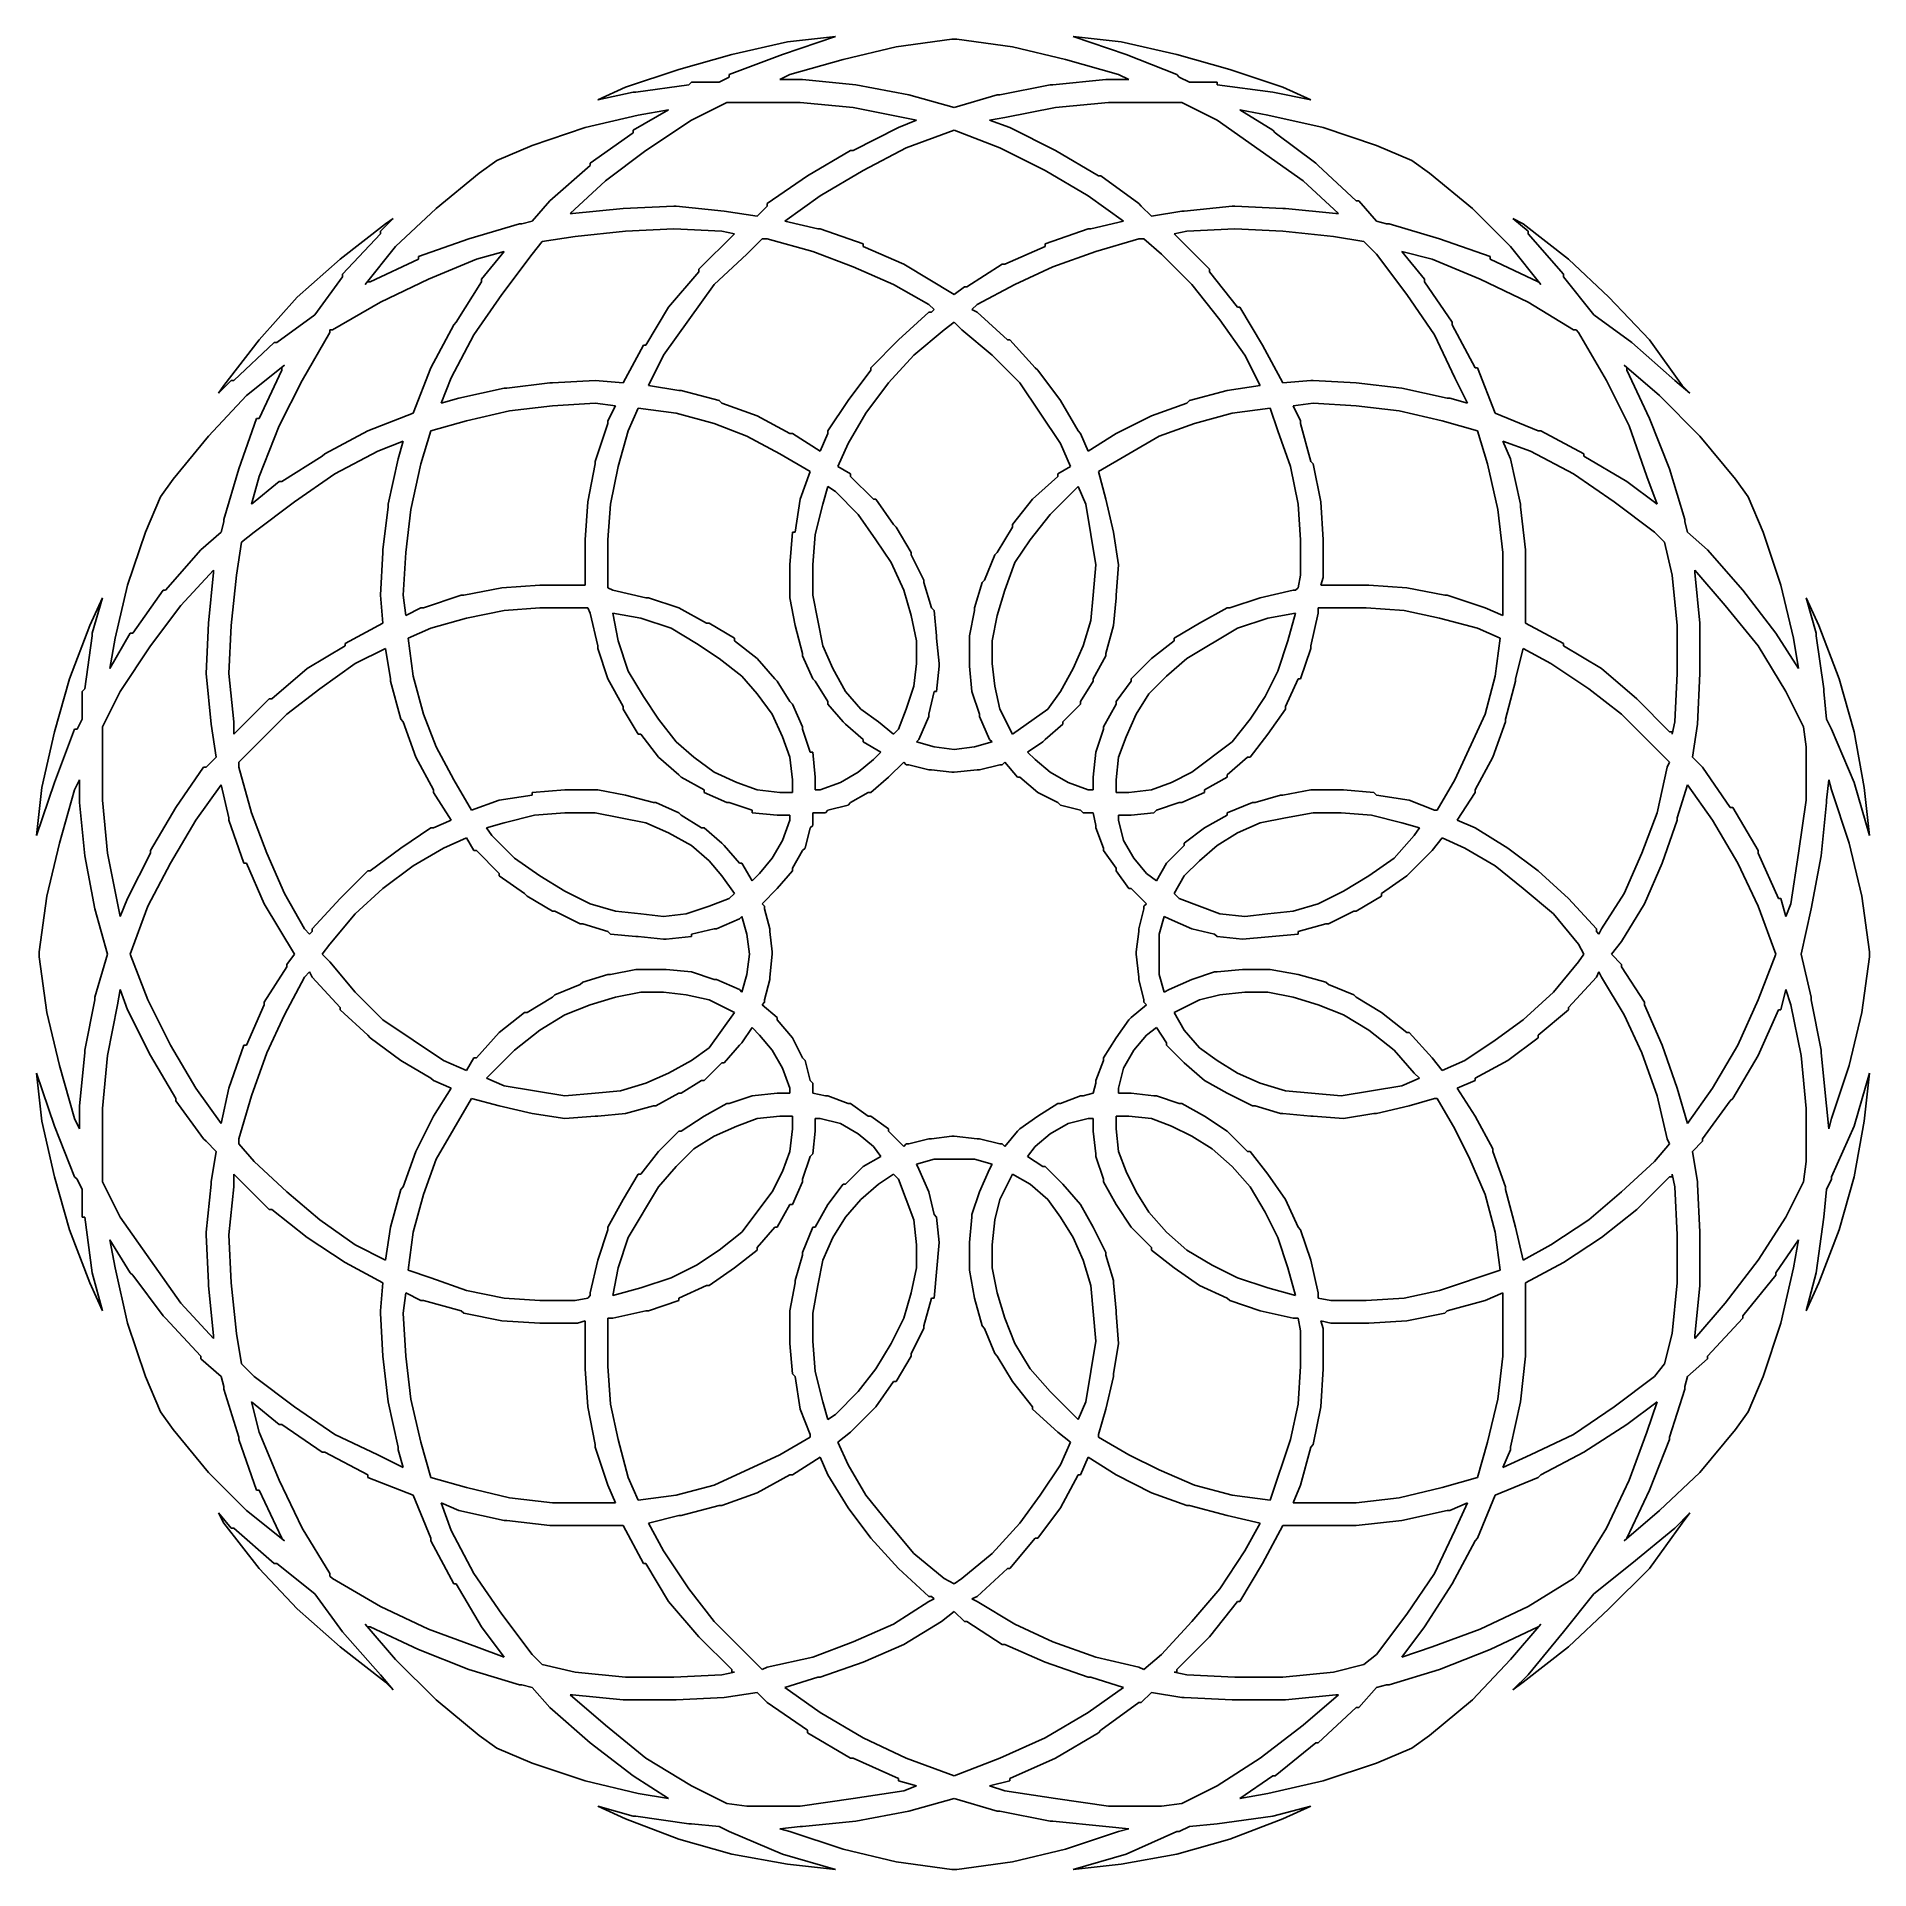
# Model space of a CAD drawing. Extents: x 0 to 0.999, y 0.059 to 1.058.
import ezdxf

# ---------------------------------------------------------------- set-up
doc = ezdxf.new("R2010")
doc.units = 0
doc.layers.get('0').update_dxf_attribs({"linetype": 'CONTINUOUS'})

msp = doc.modelspace()

# ---------------------------------------------------------------- linework, layer by layer
at = {"color": 0}
for p, q in [((0.40928, 1.05558), (0.37896, 1.04869)), ((0.40652, 1.04869), (0.43546, 1.05833)), ((0.43546, 1.05833), (0.40928, 1.05558)), ((0.46853, 1.05282), (0.43959, 1.04593)), ((0.49885, 1.05695), (0.46853, 1.05282)), ((0.50161, 1.05695), (0.49885, 1.05695)), ((0.53192, 1.05282), (0.50161, 1.05695)), ((0.56086, 1.04593), (0.53192, 1.05282)), ((0.59118, 1.05558), (0.565, 1.05833)), ((0.565, 1.05833), (0.59393, 1.04869)), ((0.6215, 1.04869), (0.59118, 1.05558)), ((0.35002, 1.04042), (0.32108, 1.03077)), ((0.37896, 1.04869), (0.35002, 1.04042)), ((0.37758, 1.03766), (0.40652, 1.04869)), ((0.43959, 1.04593), (0.41065, 1.03766)), ((0.5898, 1.03766), (0.56086, 1.04593)), ((0.59393, 1.04869), (0.6215, 1.03766)), ((0.65043, 1.04042), (0.6215, 1.04869)), ((0.67937, 1.03077), (0.65043, 1.04042)), ((0.32108, 1.03077), (0.30593, 1.02388)), ((0.3266, 1.02802), (0.35553, 1.03215)), ((0.35553, 1.03215), (0.35691, 1.03353)), ((0.35691, 1.03353), (0.37207, 1.03353)), ((0.37207, 1.03353), (0.37758, 1.03628)), ((0.37758, 1.03628), (0.37758, 1.03766)), ((0.41065, 1.03766), (0.40514, 1.03491)), ((0.40514, 1.03491), (0.41617, 1.03491)), ((0.41617, 1.03491), (0.41754, 1.03491)), ((0.41754, 1.03491), (0.44649, 1.03215)), ((0.44649, 1.03215), (0.47542, 1.02664)), ((0.52503, 1.02664), (0.55259, 1.03215)), ((0.55259, 1.03215), (0.55397, 1.03215)), ((0.55397, 1.03215), (0.58291, 1.03491)), ((0.58291, 1.03491), (0.59531, 1.03491)), ((0.59531, 1.03491), (0.5898, 1.03766)), ((0.6215, 1.03766), (0.62287, 1.03628)), ((0.62287, 1.03628), (0.62838, 1.03353)), ((0.62838, 1.03353), (0.64354, 1.03353)), ((0.64354, 1.03353), (0.64354, 1.03215)), ((0.64354, 1.03215), (0.67386, 1.02802)), ((0.69453, 1.02388), (0.67937, 1.03077)), ((0.30593, 1.02388), (0.32522, 1.02802)), ((0.32522, 1.02802), (0.3266, 1.02802)), ((0.37621, 1.02251), (0.35691, 1.01286)), ((0.41617, 1.02251), (0.37621, 1.02251)), ((0.44511, 1.01975), (0.41617, 1.02251)), ((0.47956, 1.01286), (0.44511, 1.01975)), ((0.47542, 1.02664), (0.50023, 1.01975)), ((0.50023, 1.01975), (0.52366, 1.02664)), ((0.52366, 1.02664), (0.52503, 1.02664)), ((0.55535, 1.01975), (0.52779, 1.01424)), ((0.58429, 1.02251), (0.55535, 1.01975)), ((0.62425, 1.02251), (0.58429, 1.02251)), ((0.64354, 1.01286), (0.62425, 1.02251)), ((0.67386, 1.02802), (0.69453, 1.02388)), ((0.32797, 1.01562), (0.29903, 1.00873)), ((0.32522, 1.00735), (0.34451, 1.01837)), ((0.34451, 1.01837), (0.32797, 1.01562)), ((0.35691, 1.01286), (0.33211, 0.99632)), ((0.46991, 1.00873), (0.47956, 1.01286)), ((0.52779, 1.01424), (0.51952, 1.01286)), ((0.51952, 1.01286), (0.53055, 1.00873)), ((0.6904, 0.97978), (0.64354, 1.01286)), ((0.6711, 1.01562), (0.65595, 1.01837)), ((0.65595, 1.01837), (0.67386, 1.00735)), ((0.70142, 1.00873), (0.6711, 1.01562)), ((0.27009, 0.99908), (0.2508, 0.99081)), ((0.29903, 1.00873), (0.27009, 0.99908)), ((0.30179, 0.98943), (0.32522, 1.00597)), ((0.32522, 1.00597), (0.32522, 1.00735)), ((0.44511, 0.99632), (0.46991, 1.00873)), ((0.50023, 1.00735), (0.47404, 0.9977)), ((0.52503, 0.9977), (0.50023, 1.00735)), ((0.53055, 1.00873), (0.55535, 0.99632)), ((0.67386, 1.00735), (0.67524, 1.00597)), ((0.67524, 1.00597), (0.69729, 0.98943)), ((0.73036, 0.99908), (0.70142, 1.00873)), ((0.74965, 0.99081), (0.73036, 0.99908)), ((0.2508, 0.99081), (0.24116, 0.98392)), ((0.30179, 0.98805), (0.30179, 0.98943)), ((0.33211, 0.99632), (0.31006, 0.97978)), ((0.4203, 0.98254), (0.44373, 0.99632)), ((0.44373, 0.99632), (0.44511, 0.99632)), ((0.47404, 0.9977), (0.45062, 0.9853)), ((0.54984, 0.9853), (0.52503, 0.9977)), ((0.55535, 0.99632), (0.57878, 0.98254)), ((0.69729, 0.98943), (0.69867, 0.98805)), ((0.7593, 0.98392), (0.74965, 0.99081)), ((0.24116, 0.98392), (0.21773, 0.96463)), ((0.27974, 0.96876), (0.30179, 0.98805)), ((0.31006, 0.97978), (0.29077, 0.96187)), ((0.39825, 0.96738), (0.4203, 0.98254)), ((0.45062, 0.9853), (0.42719, 0.97152)), ((0.57326, 0.97152), (0.54984, 0.9853)), ((0.57878, 0.98254), (0.58015, 0.98254)), ((0.58015, 0.98254), (0.60083, 0.96738)), ((0.70969, 0.96187), (0.6904, 0.97978)), ((0.69867, 0.98805), (0.71933, 0.96876)), ((0.78273, 0.96463), (0.7593, 0.98392)), ((0.42719, 0.97152), (0.4079, 0.95774)), ((0.59256, 0.95774), (0.57326, 0.97152)), ((0.18741, 0.95222), (0.1943, 0.95912)), ((0.1943, 0.95912), (0.19017, 0.95636)), ((0.21773, 0.96463), (0.19568, 0.94396)), ((0.27009, 0.95774), (0.27974, 0.96876)), ((0.29077, 0.96187), (0.29214, 0.96187)), ((0.29214, 0.96187), (0.31971, 0.96463)), ((0.31971, 0.96463), (0.34727, 0.966)), ((0.34727, 0.966), (0.34864, 0.966)), ((0.34864, 0.966), (0.37483, 0.96325)), ((0.37483, 0.96325), (0.39274, 0.96049)), ((0.39274, 0.96049), (0.39825, 0.966)), ((0.39825, 0.966), (0.39825, 0.96738)), ((0.60083, 0.96738), (0.6022, 0.966)), ((0.6022, 0.966), (0.60772, 0.96049)), ((0.60772, 0.96049), (0.62425, 0.96325)), ((0.62425, 0.96325), (0.62563, 0.96325)), ((0.62563, 0.96325), (0.65181, 0.966)), ((0.65181, 0.966), (0.65319, 0.966)), ((0.65319, 0.966), (0.67937, 0.96463)), ((0.67937, 0.96463), (0.68075, 0.96463)), ((0.68075, 0.96463), (0.70831, 0.96187)), ((0.70831, 0.96187), (0.70969, 0.96187)), ((0.71933, 0.96876), (0.72071, 0.96876)), ((0.72071, 0.96876), (0.73036, 0.95774)), ((0.80339, 0.94396), (0.78273, 0.96463)), ((0.81029, 0.95636), (0.80477, 0.95912)), ((0.80477, 0.95912), (0.81304, 0.95222)), ((0.19017, 0.95636), (0.16537, 0.93707)), ((0.16674, 0.9288), (0.18741, 0.95085)), ((0.18741, 0.95085), (0.18741, 0.95222)), ((0.23564, 0.94809), (0.26321, 0.95636)), ((0.26321, 0.95636), (0.26458, 0.95636)), ((0.26458, 0.95636), (0.27009, 0.95774)), ((0.29352, 0.94947), (0.27561, 0.94671)), ((0.32108, 0.95222), (0.29352, 0.94947)), ((0.34727, 0.9536), (0.32108, 0.95222)), ((0.37345, 0.95222), (0.34727, 0.9536)), ((0.36105, 0.93156), (0.38034, 0.95085)), ((0.38034, 0.95085), (0.37345, 0.95222)), ((0.4079, 0.95774), (0.42581, 0.9536)), ((0.42581, 0.9536), (0.42719, 0.9536)), ((0.42719, 0.9536), (0.45062, 0.94534)), ((0.54984, 0.94534), (0.57326, 0.9536)), ((0.57326, 0.9536), (0.57464, 0.9536)), ((0.57464, 0.9536), (0.59256, 0.95774)), ((0.62701, 0.95222), (0.62012, 0.95085)), ((0.62012, 0.95085), (0.63941, 0.93156)), ((0.65319, 0.9536), (0.62701, 0.95222)), ((0.67937, 0.95222), (0.65319, 0.9536)), ((0.70693, 0.94947), (0.67937, 0.95222)), ((0.72347, 0.94671), (0.70693, 0.94947)), ((0.73036, 0.95774), (0.73587, 0.95636)), ((0.73587, 0.95636), (0.73725, 0.95636)), ((0.73725, 0.95636), (0.76481, 0.94809)), ((0.83509, 0.93707), (0.81029, 0.95636)), ((0.81304, 0.95222), (0.81304, 0.95085)), ((0.81304, 0.95085), (0.83234, 0.9288)), ((0.19568, 0.94396), (0.17914, 0.92329)), ((0.20808, 0.93844), (0.23564, 0.94809)), ((0.25494, 0.9412), (0.23978, 0.93707)), ((0.24254, 0.92604), (0.25494, 0.9412)), ((0.27009, 0.93982), (0.25356, 0.91777)), ((0.27561, 0.94671), (0.27009, 0.93982)), ((0.38723, 0.93982), (0.36932, 0.92329)), ((0.3955, 0.94809), (0.38723, 0.93982)), ((0.39825, 0.94809), (0.3955, 0.94809)), ((0.42306, 0.9412), (0.39825, 0.94809)), ((0.44511, 0.93293), (0.42306, 0.9412)), ((0.45062, 0.94534), (0.45062, 0.94396)), ((0.45062, 0.94396), (0.47267, 0.93431)), ((0.52779, 0.93431), (0.54984, 0.94396)), ((0.54984, 0.94396), (0.54984, 0.94534)), ((0.5774, 0.9412), (0.55397, 0.93293)), ((0.60083, 0.94809), (0.5774, 0.9412)), ((0.60358, 0.94809), (0.60083, 0.94809)), ((0.61323, 0.93982), (0.60358, 0.94809)), ((0.62977, 0.92329), (0.61323, 0.93982)), ((0.73036, 0.93982), (0.72347, 0.94671)), ((0.7469, 0.91777), (0.73036, 0.93982)), ((0.76068, 0.93707), (0.74414, 0.9412)), ((0.74414, 0.9412), (0.75654, 0.92604)), ((0.76481, 0.94809), (0.79237, 0.93844)), ((0.81993, 0.92329), (0.80339, 0.94396)), ((0.16537, 0.93707), (0.14194, 0.9164)), ((0.1819, 0.92466), (0.20808, 0.93707)), ((0.20808, 0.93707), (0.20808, 0.93844)), ((0.23978, 0.93707), (0.2136, 0.92604)), ((0.34451, 0.91088), (0.36105, 0.93018)), ((0.36105, 0.93018), (0.36105, 0.93156)), ((0.46715, 0.92329), (0.44511, 0.93293)), ((0.47267, 0.93431), (0.50023, 0.91777)), ((0.50712, 0.92191), (0.52641, 0.93431)), ((0.52641, 0.93431), (0.52779, 0.93431)), ((0.55397, 0.93293), (0.5333, 0.92329)), ((0.63941, 0.93156), (0.63941, 0.93018)), ((0.63941, 0.93018), (0.65457, 0.91088)), ((0.78686, 0.92604), (0.76068, 0.93707)), ((0.79237, 0.93844), (0.79237, 0.93707)), ((0.79237, 0.93707), (0.81855, 0.92466)), ((0.85714, 0.9164), (0.83509, 0.93707)), ((0.15158, 0.90675), (0.16674, 0.92742)), ((0.16674, 0.92742), (0.16674, 0.9288)), ((0.17914, 0.92329), (0.18052, 0.92466)), ((0.18052, 0.92466), (0.1819, 0.92466)), ((0.2136, 0.92604), (0.18741, 0.91364)), ((0.22875, 0.90261), (0.24254, 0.92466)), ((0.24254, 0.92466), (0.24254, 0.92604)), ((0.36932, 0.92329), (0.34175, 0.8847)), ((0.48645, 0.91226), (0.46715, 0.92329)), ((0.50023, 0.91777), (0.50574, 0.92191)), ((0.50574, 0.92191), (0.50712, 0.92191)), ((0.5333, 0.92329), (0.51263, 0.91226)), ((0.64492, 0.90399), (0.62977, 0.92329)), ((0.75654, 0.92604), (0.75654, 0.92466)), ((0.75654, 0.92466), (0.7717, 0.90261)), ((0.81304, 0.91364), (0.78686, 0.92604)), ((0.81855, 0.92466), (0.81993, 0.92329)), ((0.83234, 0.9288), (0.83234, 0.92742)), ((0.83234, 0.92742), (0.84887, 0.90675)), ((0.14194, 0.9164), (0.12127, 0.89297)), ((0.18741, 0.91364), (0.16123, 0.89848)), ((0.25356, 0.91777), (0.2384, 0.89572)), ((0.33211, 0.89021), (0.34451, 0.91088)), ((0.4892, 0.90951), (0.48645, 0.91226)), ((0.48783, 0.90813), (0.4892, 0.90951)), ((0.51263, 0.91226), (0.50987, 0.90951)), ((0.50987, 0.90951), (0.51263, 0.90813)), ((0.65457, 0.91088), (0.65595, 0.91088)), ((0.65595, 0.91088), (0.66835, 0.89021)), ((0.76206, 0.89572), (0.7469, 0.91777)), ((0.83785, 0.89848), (0.81304, 0.91364)), ((0.87919, 0.89297), (0.85714, 0.9164)), ((0.13091, 0.89159), (0.15158, 0.90675)), ((0.21497, 0.87781), (0.22738, 0.90124)), ((0.22738, 0.90124), (0.22875, 0.90261)), ((0.46991, 0.89297), (0.48645, 0.90813)), ((0.48645, 0.90813), (0.48783, 0.90813)), ((0.50023, 0.90261), (0.49471, 0.89848)), ((0.50436, 0.89848), (0.50023, 0.90261)), ((0.51263, 0.90813), (0.52917, 0.89297)), ((0.6587, 0.8847), (0.64492, 0.90399)), ((0.7717, 0.90261), (0.7717, 0.90124)), ((0.7717, 0.90124), (0.78411, 0.87781)), ((0.84887, 0.90675), (0.86954, 0.89159)), ((0.12127, 0.89297), (0.10197, 0.86816)), ((0.10749, 0.87092), (0.12954, 0.89159)), ((0.12954, 0.89159), (0.13091, 0.89159)), ((0.15985, 0.8971), (0.14469, 0.87092)), ((0.16123, 0.89848), (0.15985, 0.89848)), ((0.15985, 0.89848), (0.15985, 0.8971)), ((0.2384, 0.89572), (0.226, 0.8723)), ((0.31971, 0.86954), (0.33073, 0.89021)), ((0.33073, 0.89021), (0.33211, 0.89021)), ((0.45475, 0.87781), (0.46991, 0.89297)), ((0.49471, 0.89848), (0.47818, 0.8847)), ((0.5209, 0.8847), (0.50436, 0.89848)), ((0.52917, 0.89297), (0.53055, 0.89297)), ((0.53055, 0.89297), (0.54433, 0.87781)), ((0.66835, 0.89021), (0.67937, 0.86954)), ((0.77308, 0.8723), (0.76206, 0.89572)), ((0.83923, 0.89848), (0.83785, 0.89848)), ((0.8406, 0.8971), (0.83923, 0.89848)), ((0.85576, 0.87092), (0.8406, 0.8971)), ((0.86954, 0.89159), (0.89297, 0.87092)), ((0.8971, 0.86816), (0.87919, 0.89297)), ((0.13505, 0.87919), (0.11438, 0.86265)), ((0.13367, 0.87781), (0.13505, 0.87919)), ((0.34175, 0.8847), (0.33348, 0.86816)), ((0.47818, 0.8847), (0.4644, 0.86954)), ((0.53606, 0.86954), (0.5209, 0.8847)), ((0.66697, 0.86816), (0.6587, 0.8847)), ((0.8847, 0.86265), (0.86541, 0.87919)), ((0.86541, 0.87919), (0.86679, 0.87781)), ((0.09922, 0.86403), (0.10611, 0.87092)), ((0.10611, 0.87092), (0.10749, 0.87092)), ((0.12127, 0.85025), (0.13367, 0.87643)), ((0.14469, 0.87092), (0.13229, 0.84612)), ((0.13367, 0.87643), (0.13367, 0.87781)), ((0.20533, 0.85301), (0.21497, 0.87781)), ((0.226, 0.8723), (0.22049, 0.85852)), ((0.25632, 0.86679), (0.27974, 0.86954)), ((0.27974, 0.86954), (0.28112, 0.86954)), ((0.28112, 0.86954), (0.30455, 0.87092)), ((0.30455, 0.87092), (0.31971, 0.86954)), ((0.44235, 0.8599), (0.45475, 0.87643)), ((0.4644, 0.86954), (0.452, 0.85301)), ((0.45475, 0.87643), (0.45475, 0.87781)), ((0.5581, 0.83647), (0.53606, 0.86954)), ((0.54433, 0.87781), (0.5457, 0.87643)), ((0.5457, 0.87643), (0.5581, 0.8599)), ((0.67937, 0.86954), (0.69453, 0.87092)), ((0.69453, 0.87092), (0.69591, 0.87092)), ((0.69591, 0.87092), (0.71933, 0.86954)), ((0.71933, 0.86954), (0.74414, 0.86679)), ((0.77997, 0.85852), (0.77308, 0.8723)), ((0.78411, 0.87781), (0.78548, 0.87781)), ((0.78548, 0.87781), (0.79513, 0.85301)), ((0.86816, 0.84612), (0.85576, 0.87092)), ((0.86679, 0.87781), (0.86679, 0.87643)), ((0.86679, 0.87643), (0.87919, 0.85025)), ((0.89297, 0.87092), (0.90124, 0.86403)), ((0.11438, 0.86265), (0.09371, 0.8406)), ((0.10197, 0.86816), (0.09922, 0.86403)), ((0.22049, 0.85852), (0.23013, 0.86128)), ((0.23013, 0.86128), (0.25494, 0.86679)), ((0.25494, 0.86679), (0.25632, 0.86679)), ((0.33348, 0.86816), (0.35002, 0.86541)), ((0.35002, 0.86541), (0.3514, 0.86541)), ((0.3514, 0.86541), (0.37207, 0.8599)), ((0.37207, 0.8599), (0.37345, 0.85852)), ((0.43133, 0.84336), (0.44235, 0.8599)), ((0.5581, 0.8599), (0.56775, 0.84336)), ((0.62701, 0.85852), (0.62838, 0.8599)), ((0.62838, 0.8599), (0.64906, 0.86541)), ((0.64906, 0.86541), (0.66697, 0.86816)), ((0.74414, 0.86679), (0.76895, 0.86128)), ((0.76895, 0.86128), (0.77032, 0.86128)), ((0.77032, 0.86128), (0.77997, 0.85852)), ((0.90675, 0.8406), (0.8847, 0.86265)), ((0.90124, 0.86403), (0.8971, 0.86816)), ((0.11024, 0.82269), (0.11989, 0.85025)), ((0.11989, 0.85025), (0.12127, 0.85025)), ((0.18052, 0.84336), (0.20533, 0.85301)), ((0.25769, 0.85438), (0.23427, 0.84887)), ((0.28112, 0.85714), (0.25769, 0.85438)), ((0.30455, 0.85852), (0.28112, 0.85714)), ((0.31557, 0.85714), (0.30455, 0.85852)), ((0.31144, 0.84887), (0.31557, 0.85714)), ((0.32797, 0.85576), (0.32246, 0.84336)), ((0.34864, 0.85301), (0.32797, 0.85576)), ((0.36932, 0.84749), (0.34864, 0.85301)), ((0.37345, 0.85852), (0.39274, 0.85163)), ((0.39274, 0.85163), (0.41065, 0.84198)), ((0.452, 0.85301), (0.44235, 0.83647)), ((0.58842, 0.84198), (0.60772, 0.85163)), ((0.60772, 0.85163), (0.62701, 0.85852)), ((0.65181, 0.85301), (0.63114, 0.84749)), ((0.67248, 0.85576), (0.65181, 0.85301)), ((0.67662, 0.84336), (0.67248, 0.85576)), ((0.69591, 0.85852), (0.68489, 0.85714)), ((0.68489, 0.85714), (0.68902, 0.84887)), ((0.71933, 0.85714), (0.69591, 0.85852)), ((0.74276, 0.85438), (0.71933, 0.85714)), ((0.76619, 0.84887), (0.74276, 0.85438)), ((0.79513, 0.85301), (0.81855, 0.84336)), ((0.87919, 0.85025), (0.89021, 0.82269)), ((0.09371, 0.8406), (0.07441, 0.81718)), ((0.13229, 0.84612), (0.12127, 0.81855)), ((0.1571, 0.83096), (0.18052, 0.84336)), ((0.21497, 0.84336), (0.20946, 0.82544)), ((0.23427, 0.84887), (0.21497, 0.84336)), ((0.30455, 0.82682), (0.31144, 0.84749)), ((0.31144, 0.84749), (0.31144, 0.84887)), ((0.32246, 0.84336), (0.31695, 0.82407)), ((0.38723, 0.8406), (0.36932, 0.84749)), ((0.40514, 0.83096), (0.38723, 0.8406)), ((0.41065, 0.84198), (0.41203, 0.84198)), ((0.41203, 0.84198), (0.42719, 0.83234)), ((0.42719, 0.83234), (0.43133, 0.84198)), ((0.43133, 0.84198), (0.43133, 0.84336)), ((0.56775, 0.84336), (0.56913, 0.84198)), ((0.56913, 0.84198), (0.57326, 0.83234)), ((0.57326, 0.83234), (0.58842, 0.84198)), ((0.61185, 0.8406), (0.57878, 0.82131)), ((0.63114, 0.84749), (0.61185, 0.8406)), ((0.68351, 0.82407), (0.67662, 0.84336)), ((0.68902, 0.84887), (0.68902, 0.84749)), ((0.68902, 0.84749), (0.69453, 0.82682)), ((0.78548, 0.84336), (0.76619, 0.84887)), ((0.791, 0.82544), (0.78548, 0.84336)), ((0.81855, 0.84336), (0.81993, 0.84336)), ((0.81993, 0.84336), (0.84336, 0.83096)), ((0.87781, 0.81855), (0.86816, 0.84612)), ((0.92604, 0.81718), (0.90675, 0.8406)), ((0.13367, 0.8158), (0.15572, 0.82958)), ((0.15572, 0.82958), (0.1571, 0.83096)), ((0.18604, 0.83234), (0.16261, 0.81993)), ((0.19981, 0.83785), (0.18604, 0.83234)), ((0.19706, 0.8282), (0.19981, 0.83785)), ((0.42168, 0.82131), (0.40514, 0.83096)), ((0.44235, 0.83647), (0.43684, 0.82407)), ((0.56362, 0.82407), (0.5581, 0.83647)), ((0.81442, 0.83234), (0.79926, 0.83785)), ((0.79926, 0.83785), (0.80339, 0.8282)), ((0.83785, 0.81993), (0.81442, 0.83234)), ((0.84336, 0.83096), (0.84336, 0.82958)), ((0.84336, 0.82958), (0.86679, 0.8158)), ((0.10197, 0.79513), (0.11024, 0.82269)), ((0.16261, 0.81993), (0.14056, 0.80477)), ((0.19155, 0.80339), (0.19706, 0.8282)), ((0.20946, 0.82544), (0.20395, 0.80064)), ((0.30041, 0.80477), (0.30455, 0.82544)), ((0.30455, 0.82544), (0.30455, 0.82682)), ((0.31695, 0.82407), (0.31282, 0.80339)), ((0.41617, 0.80615), (0.42168, 0.82131)), ((0.43684, 0.82407), (0.44373, 0.81993)), ((0.44373, 0.81993), (0.44373, 0.81855)), ((0.55673, 0.81993), (0.56362, 0.82407)), ((0.55673, 0.81855), (0.55673, 0.81993)), ((0.57878, 0.82131), (0.58291, 0.80615)), ((0.68764, 0.80339), (0.68351, 0.82407)), ((0.69453, 0.82682), (0.69591, 0.82544)), ((0.69591, 0.82544), (0.70005, 0.80477)), ((0.79651, 0.80064), (0.791, 0.82544)), ((0.80339, 0.8282), (0.80891, 0.80339)), ((0.8599, 0.80477), (0.83785, 0.81993)), ((0.89021, 0.82269), (0.89848, 0.79513)), ((0.07441, 0.81718), (0.06752, 0.80753)), ((0.12127, 0.81855), (0.11713, 0.80339)), ((0.11713, 0.80339), (0.13229, 0.8158)), ((0.13229, 0.8158), (0.13367, 0.8158)), ((0.43133, 0.81304), (0.42857, 0.80339)), ((0.43546, 0.81029), (0.43133, 0.81304)), ((0.44786, 0.79788), (0.43546, 0.81029)), ((0.44373, 0.81855), (0.45613, 0.80615)), ((0.54295, 0.80615), (0.55673, 0.81855)), ((0.56775, 0.81304), (0.55259, 0.79788)), ((0.57188, 0.80339), (0.56775, 0.81304)), ((0.86679, 0.8158), (0.88332, 0.80339)), ((0.88332, 0.80339), (0.87781, 0.81855)), ((0.93293, 0.80753), (0.92604, 0.81718)), ((0.06752, 0.80753), (0.05926, 0.78824)), ((0.14056, 0.80477), (0.11851, 0.78824)), ((0.18879, 0.77859), (0.19155, 0.80202)), ((0.19155, 0.80202), (0.19155, 0.80339)), ((0.20395, 0.80064), (0.20119, 0.77721)), ((0.29903, 0.78411), (0.30041, 0.80477)), ((0.31282, 0.80339), (0.31144, 0.78411)), ((0.41341, 0.78824), (0.41617, 0.80615)), ((0.42857, 0.80339), (0.42444, 0.78686)), ((0.45613, 0.80615), (0.45751, 0.80615)), ((0.45751, 0.80615), (0.46715, 0.79237)), ((0.53192, 0.79237), (0.54295, 0.80615)), ((0.5774, 0.77032), (0.57188, 0.80339)), ((0.58291, 0.80615), (0.58704, 0.78824)), ((0.68902, 0.78411), (0.68764, 0.80339)), ((0.70005, 0.80477), (0.70142, 0.78411)), ((0.79926, 0.77721), (0.79651, 0.80064)), ((0.80891, 0.80339), (0.80891, 0.80202)), ((0.80891, 0.80202), (0.81166, 0.77859)), ((0.88194, 0.78824), (0.8599, 0.80477)), ((0.9412, 0.78824), (0.93293, 0.80753)), ((0.1006, 0.78824), (0.10197, 0.79375)), ((0.10197, 0.79375), (0.10197, 0.79513)), ((0.45751, 0.78411), (0.44786, 0.79788)), ((0.46715, 0.79237), (0.46853, 0.791)), ((0.46853, 0.791), (0.4768, 0.77721)), ((0.52366, 0.77721), (0.53192, 0.791)), ((0.53192, 0.791), (0.53192, 0.79237)), ((0.55259, 0.79788), (0.54157, 0.78411)), ((0.89848, 0.79513), (0.89848, 0.79375)), ((0.89848, 0.79375), (0.89986, 0.78824)), ((0.05926, 0.78824), (0.04961, 0.7593)), ((0.08957, 0.77859), (0.1006, 0.78824)), ((0.11162, 0.78273), (0.10887, 0.76481)), ((0.11851, 0.78824), (0.11162, 0.78273)), ((0.29903, 0.7593), (0.29903, 0.78411)), ((0.31144, 0.78411), (0.31144, 0.75792)), ((0.41065, 0.77032), (0.41203, 0.78824)), ((0.41203, 0.78824), (0.41341, 0.78824)), ((0.42444, 0.78686), (0.42306, 0.77032)), ((0.46578, 0.7717), (0.45751, 0.78411)), ((0.54157, 0.78411), (0.5333, 0.7717)), ((0.58704, 0.78824), (0.5898, 0.77032)), ((0.68902, 0.76481), (0.68902, 0.78411)), ((0.70142, 0.78411), (0.70142, 0.76343)), ((0.88746, 0.78273), (0.88194, 0.78824)), ((0.89159, 0.76481), (0.88746, 0.78273)), ((0.89986, 0.78824), (0.91088, 0.77859)), ((0.95085, 0.7593), (0.9412, 0.78824)), ((0.07028, 0.75654), (0.08957, 0.77859)), ((0.18741, 0.75379), (0.18879, 0.77721)), ((0.18879, 0.77721), (0.18879, 0.77859)), ((0.20119, 0.77721), (0.19981, 0.75379)), ((0.41065, 0.75379), (0.41065, 0.77032)), ((0.42306, 0.77032), (0.42306, 0.75379)), ((0.47267, 0.75654), (0.46578, 0.7717)), ((0.4768, 0.77721), (0.4768, 0.77584)), ((0.4768, 0.77584), (0.48369, 0.76206)), ((0.51676, 0.76206), (0.52228, 0.77584)), ((0.52228, 0.77584), (0.52366, 0.77721)), ((0.5333, 0.7717), (0.52779, 0.75654)), ((0.57602, 0.75379), (0.5774, 0.77032)), ((0.5898, 0.77032), (0.58842, 0.75379)), ((0.79926, 0.74276), (0.79926, 0.77721)), ((0.81166, 0.77859), (0.81166, 0.77721)), ((0.81166, 0.77721), (0.81166, 0.73863)), ((0.91088, 0.77859), (0.93018, 0.75654)), ((0.09646, 0.76757), (0.07855, 0.74827)), ((0.09371, 0.73863), (0.09646, 0.76619)), ((0.09646, 0.76619), (0.09646, 0.76757)), ((0.10887, 0.76481), (0.10611, 0.73725)), ((0.48369, 0.76206), (0.48369, 0.76068)), ((0.48369, 0.76068), (0.48783, 0.7469)), ((0.51125, 0.7469), (0.51539, 0.76068)), ((0.51539, 0.76068), (0.51676, 0.76206)), ((0.68764, 0.75792), (0.68902, 0.76481)), ((0.70142, 0.76343), (0.70005, 0.7593)), ((0.89435, 0.73725), (0.89159, 0.76481)), ((0.92053, 0.74827), (0.90399, 0.76757)), ((0.90399, 0.76757), (0.90399, 0.76619)), ((0.90399, 0.76619), (0.90675, 0.73863)), ((0.03583, 0.75241), (0.02894, 0.73725)), ((0.03032, 0.73312), (0.03583, 0.75241)), ((0.04961, 0.7593), (0.04272, 0.73036)), ((0.05237, 0.73312), (0.0689, 0.75654)), ((0.0689, 0.75654), (0.07028, 0.75654)), ((0.18879, 0.73863), (0.18741, 0.75379)), ((0.19981, 0.75379), (0.20119, 0.74276)), ((0.21084, 0.7469), (0.23151, 0.75379)), ((0.23151, 0.75379), (0.23289, 0.75379)), ((0.23289, 0.75379), (0.25356, 0.75792)), ((0.25356, 0.75792), (0.27423, 0.7593)), ((0.27423, 0.7593), (0.29903, 0.7593)), ((0.31144, 0.75792), (0.31419, 0.75654)), ((0.31419, 0.75654), (0.33211, 0.75241)), ((0.33211, 0.75241), (0.33348, 0.75241)), ((0.33348, 0.75241), (0.35002, 0.7469)), ((0.41065, 0.75241), (0.41065, 0.75379)), ((0.41341, 0.73725), (0.41065, 0.75241)), ((0.42306, 0.75379), (0.42857, 0.72623)), ((0.4768, 0.74276), (0.47267, 0.75654)), ((0.52779, 0.75654), (0.52366, 0.74276)), ((0.57464, 0.74001), (0.57602, 0.75379)), ((0.58842, 0.75241), (0.58704, 0.73725)), ((0.58842, 0.75379), (0.58842, 0.75241)), ((0.65043, 0.7469), (0.66697, 0.75241)), ((0.66697, 0.75241), (0.68489, 0.75654)), ((0.68489, 0.75654), (0.68626, 0.75654)), ((0.68626, 0.75654), (0.68764, 0.75792)), ((0.70005, 0.7593), (0.72485, 0.7593)), ((0.72485, 0.7593), (0.72623, 0.7593)), ((0.72623, 0.7593), (0.7469, 0.75792)), ((0.7469, 0.75792), (0.76757, 0.75379)), ((0.76757, 0.75379), (0.76895, 0.75379)), ((0.76895, 0.75379), (0.78961, 0.7469)), ((0.93018, 0.75654), (0.94809, 0.73312)), ((0.95774, 0.73036), (0.95085, 0.7593)), ((0.97152, 0.73725), (0.96463, 0.75241)), ((0.96463, 0.75241), (0.97014, 0.73312)), ((0.07855, 0.74827), (0.06201, 0.72623)), ((0.20119, 0.74276), (0.20946, 0.7469)), ((0.20946, 0.7469), (0.21084, 0.7469)), ((0.23427, 0.74138), (0.21497, 0.73587)), ((0.25494, 0.74552), (0.23427, 0.74138)), ((0.27423, 0.7469), (0.25494, 0.74552)), ((0.30041, 0.7469), (0.27423, 0.7469)), ((0.30179, 0.74414), (0.30041, 0.7469)), ((0.30593, 0.72623), (0.30179, 0.74414)), ((0.32935, 0.74138), (0.31419, 0.74414)), ((0.31419, 0.74414), (0.31695, 0.72898)), ((0.34589, 0.73587), (0.32935, 0.74138)), ((0.35002, 0.7469), (0.36518, 0.73863)), ((0.47956, 0.72898), (0.4768, 0.74276)), ((0.48783, 0.7469), (0.4892, 0.74552)), ((0.4892, 0.74552), (0.49058, 0.73174)), ((0.5085, 0.73174), (0.51125, 0.74552)), ((0.51125, 0.74552), (0.51125, 0.7469)), ((0.52366, 0.74276), (0.5209, 0.72898)), ((0.57051, 0.72623), (0.57464, 0.74001)), ((0.6339, 0.73863), (0.64906, 0.7469)), ((0.64906, 0.7469), (0.65043, 0.7469)), ((0.6711, 0.74138), (0.65457, 0.73587)), ((0.68626, 0.74414), (0.6711, 0.74138)), ((0.68213, 0.72898), (0.68626, 0.74414)), ((0.69867, 0.74414), (0.69453, 0.72623)), ((0.72485, 0.7469), (0.69867, 0.7469)), ((0.69867, 0.7469), (0.69867, 0.74414)), ((0.74552, 0.74552), (0.72485, 0.7469)), ((0.76481, 0.74138), (0.74552, 0.74552)), ((0.78548, 0.73587), (0.76481, 0.74138)), ((0.78961, 0.7469), (0.79926, 0.74276)), ((0.93844, 0.72623), (0.92053, 0.74827)), ((0.02894, 0.73725), (0.01791, 0.70831)), ((0.02618, 0.7028), (0.03032, 0.73174)), ((0.03032, 0.73174), (0.03032, 0.73312)), ((0.03996, 0.71383), (0.05099, 0.73312)), ((0.04272, 0.73036), (0.03996, 0.71383)), ((0.05099, 0.73312), (0.05237, 0.73312)), ((0.09233, 0.71107), (0.09371, 0.73863)), ((0.10611, 0.73725), (0.10473, 0.71107)), ((0.16812, 0.7276), (0.18879, 0.73863)), ((0.21497, 0.73587), (0.20257, 0.73036)), ((0.20257, 0.73036), (0.20533, 0.70969)), ((0.35967, 0.7276), (0.34589, 0.73587)), ((0.36518, 0.73863), (0.36656, 0.73863)), ((0.36656, 0.73863), (0.38034, 0.73036)), ((0.38034, 0.73036), (0.38034, 0.72898)), ((0.41754, 0.72209), (0.41341, 0.73725)), ((0.49058, 0.73174), (0.49058, 0.73036)), ((0.49058, 0.73036), (0.49196, 0.71658)), ((0.5085, 0.73036), (0.5085, 0.73174)), ((0.5085, 0.71658), (0.5085, 0.73036)), ((0.58704, 0.73725), (0.58291, 0.72209)), ((0.62012, 0.73036), (0.6339, 0.73863)), ((0.62012, 0.72898), (0.62012, 0.73036)), ((0.65457, 0.73587), (0.62701, 0.71933)), ((0.79788, 0.73036), (0.78548, 0.73587)), ((0.79513, 0.70969), (0.79788, 0.73036)), ((0.81166, 0.73863), (0.83234, 0.7276)), ((0.89435, 0.71107), (0.89435, 0.73725)), ((0.90675, 0.73863), (0.90675, 0.71107)), ((0.94809, 0.73312), (0.96049, 0.71383)), ((0.96049, 0.71383), (0.95774, 0.73036)), ((0.97014, 0.73312), (0.97014, 0.73174)), ((0.97014, 0.73174), (0.97427, 0.7028)), ((0.98254, 0.70831), (0.97152, 0.73725)), ((0.06201, 0.72623), (0.04548, 0.70142)), ((0.14745, 0.71383), (0.16812, 0.72623)), ((0.16812, 0.72623), (0.16812, 0.7276)), ((0.19017, 0.72485), (0.17363, 0.71658)), ((0.19293, 0.70831), (0.19017, 0.72485)), ((0.30593, 0.72485), (0.30593, 0.72623)), ((0.31144, 0.70831), (0.30593, 0.72485)), ((0.31695, 0.72898), (0.32246, 0.71244)), ((0.37207, 0.71933), (0.35967, 0.7276)), ((0.38034, 0.72898), (0.39274, 0.71933)), ((0.41754, 0.72071), (0.41754, 0.72209)), ((0.42306, 0.70831), (0.41754, 0.72071)), ((0.42857, 0.72623), (0.43408, 0.71383)), ((0.47956, 0.71658), (0.47956, 0.72898)), ((0.5209, 0.72898), (0.5209, 0.71658)), ((0.565, 0.71383), (0.57051, 0.72623)), ((0.58291, 0.72071), (0.57602, 0.70831)), ((0.58291, 0.72209), (0.58291, 0.72071)), ((0.60772, 0.71933), (0.62012, 0.72898)), ((0.67662, 0.71244), (0.68213, 0.72898)), ((0.69453, 0.72485), (0.68902, 0.70831)), ((0.69453, 0.72623), (0.69453, 0.72485)), ((0.81029, 0.72485), (0.80615, 0.70831)), ((0.82544, 0.71658), (0.81029, 0.72485)), ((0.83234, 0.7276), (0.83234, 0.72623)), ((0.83234, 0.72623), (0.85301, 0.71383)), ((0.9536, 0.70142), (0.93844, 0.72623)), ((0.09508, 0.68351), (0.09233, 0.71107)), ((0.10473, 0.71107), (0.10749, 0.68489)), ((0.12816, 0.69729), (0.14745, 0.71383)), ((0.17363, 0.71658), (0.15434, 0.7028)), ((0.20533, 0.70969), (0.21084, 0.68902)), ((0.32246, 0.71244), (0.33073, 0.69867)), ((0.38447, 0.70969), (0.37207, 0.71933)), ((0.39274, 0.70005), (0.38447, 0.70969)), ((0.39274, 0.71933), (0.40239, 0.70831)), ((0.43408, 0.71383), (0.44097, 0.70142)), ((0.47818, 0.70418), (0.47956, 0.71658)), ((0.49196, 0.7152), (0.49058, 0.70142)), ((0.49196, 0.71658), (0.49196, 0.7152)), ((0.5085, 0.7152), (0.5085, 0.71658)), ((0.50987, 0.70142), (0.5085, 0.7152)), ((0.5209, 0.71658), (0.52228, 0.70418)), ((0.5581, 0.70142), (0.565, 0.71383)), ((0.59669, 0.70831), (0.60772, 0.71933)), ((0.61598, 0.70969), (0.60634, 0.70005)), ((0.62701, 0.71933), (0.61598, 0.70969)), ((0.66973, 0.69867), (0.67662, 0.71244)), ((0.78961, 0.68902), (0.79513, 0.70969)), ((0.84612, 0.7028), (0.82544, 0.71658)), ((0.85301, 0.71383), (0.8723, 0.69729)), ((0.89297, 0.68489), (0.89435, 0.71107)), ((0.90675, 0.71107), (0.90537, 0.68351)), ((0.01791, 0.70831), (0.00965, 0.67937)), ((0.0248, 0.70142), (0.02618, 0.7028)), ((0.0248, 0.68626), (0.0248, 0.70142)), ((0.04548, 0.70142), (0.03583, 0.68213)), ((0.15434, 0.7028), (0.13643, 0.68902)), ((0.19293, 0.70693), (0.19293, 0.70831)), ((0.19844, 0.68626), (0.19293, 0.70693)), ((0.31971, 0.69315), (0.31144, 0.70831)), ((0.40101, 0.68902), (0.39274, 0.70005)), ((0.40239, 0.70831), (0.40376, 0.70693)), ((0.40376, 0.70693), (0.41065, 0.69591)), ((0.42444, 0.70693), (0.42306, 0.70831)), ((0.43133, 0.69591), (0.42444, 0.70693)), ((0.44097, 0.70142), (0.44924, 0.69178)), ((0.47404, 0.69178), (0.47818, 0.70418)), ((0.4892, 0.70142), (0.48645, 0.68902)), ((0.49058, 0.70142), (0.4892, 0.70142)), ((0.51401, 0.68902), (0.50987, 0.70142)), ((0.52228, 0.70418), (0.52503, 0.69178)), ((0.55122, 0.69178), (0.5581, 0.70142)), ((0.57602, 0.70693), (0.56913, 0.69591)), ((0.57602, 0.70831), (0.57602, 0.70693)), ((0.58842, 0.69591), (0.59669, 0.70693)), ((0.59669, 0.70693), (0.59669, 0.70831)), ((0.60634, 0.70005), (0.59945, 0.68902)), ((0.68764, 0.70831), (0.68075, 0.69315)), ((0.68902, 0.70831), (0.68764, 0.70831)), ((0.80615, 0.70693), (0.80064, 0.68626)), ((0.80615, 0.70831), (0.80615, 0.70693)), ((0.86403, 0.68902), (0.84612, 0.7028)), ((0.96325, 0.68213), (0.9536, 0.70142)), ((0.97427, 0.7028), (0.97427, 0.70142)), ((0.97427, 0.70142), (0.97565, 0.68626)), ((0.99081, 0.67937), (0.98254, 0.70831)), ((0.10749, 0.678), (0.12678, 0.69729)), ((0.12678, 0.69729), (0.12816, 0.69729)), ((0.31971, 0.69178), (0.31971, 0.69315)), ((0.32797, 0.678), (0.31971, 0.69178)), ((0.33073, 0.69867), (0.339, 0.68626)), ((0.41065, 0.69591), (0.41203, 0.69453)), ((0.41203, 0.69453), (0.41754, 0.68213)), ((0.43133, 0.69453), (0.43133, 0.69591)), ((0.43959, 0.68489), (0.43133, 0.69453)), ((0.44924, 0.69178), (0.45889, 0.68489)), ((0.46991, 0.68075), (0.47404, 0.69178)), ((0.52503, 0.69178), (0.53192, 0.678)), ((0.53192, 0.678), (0.55122, 0.69178)), ((0.56913, 0.69453), (0.55948, 0.68489)), ((0.56913, 0.69591), (0.56913, 0.69453)), ((0.58153, 0.68213), (0.58842, 0.69453)), ((0.58842, 0.69453), (0.58842, 0.69591)), ((0.66146, 0.68626), (0.66973, 0.69867)), ((0.68075, 0.69178), (0.6711, 0.678)), ((0.68075, 0.69315), (0.68075, 0.69178)), ((0.8723, 0.69729), (0.89021, 0.67937)), ((0.00965, 0.65181), (0.02067, 0.68075)), ((0.02067, 0.68075), (0.02205, 0.68075)), ((0.02205, 0.68075), (0.0248, 0.68626)), ((0.03583, 0.68213), (0.03583, 0.64216)), ((0.09784, 0.66559), (0.09508, 0.68351)), ((0.10749, 0.68489), (0.10749, 0.678)), ((0.13643, 0.68902), (0.11024, 0.66284)), ((0.19981, 0.68489), (0.19844, 0.68626)), ((0.20671, 0.66559), (0.19981, 0.68489)), ((0.21084, 0.68902), (0.21773, 0.6711)), ((0.339, 0.68626), (0.34864, 0.67386)), ((0.40652, 0.67662), (0.40101, 0.68902)), ((0.41754, 0.68213), (0.41754, 0.68075)), ((0.41754, 0.68075), (0.42168, 0.66835)), ((0.44097, 0.68351), (0.43959, 0.68489)), ((0.45062, 0.67524), (0.44097, 0.68351)), ((0.45889, 0.68489), (0.46715, 0.678)), ((0.46715, 0.678), (0.46991, 0.68075)), ((0.48645, 0.68764), (0.48094, 0.67524)), ((0.48645, 0.68902), (0.48645, 0.68764)), ((0.51401, 0.68764), (0.51401, 0.68902)), ((0.51952, 0.67524), (0.51401, 0.68764)), ((0.55948, 0.68351), (0.54984, 0.67524)), ((0.55948, 0.68489), (0.55948, 0.68351)), ((0.5774, 0.66835), (0.58153, 0.68075)), ((0.58153, 0.68075), (0.58153, 0.68213)), ((0.59945, 0.68902), (0.59393, 0.67662)), ((0.65181, 0.67386), (0.66146, 0.68626)), ((0.77308, 0.65319), (0.78961, 0.68902)), ((0.80064, 0.68489), (0.79375, 0.66559)), ((0.80064, 0.68626), (0.80064, 0.68489)), ((0.89021, 0.66284), (0.86403, 0.68902)), ((0.89159, 0.678), (0.89297, 0.68489)), ((0.90537, 0.68351), (0.90261, 0.66559)), ((0.96463, 0.6711), (0.96325, 0.68213)), ((0.97565, 0.68626), (0.97841, 0.68075)), ((0.97841, 0.68075), (0.99081, 0.65181)), ((0.00965, 0.67937), (0.00276, 0.64906)), ((0.21773, 0.6711), (0.22738, 0.65319)), ((0.32935, 0.678), (0.32797, 0.678)), ((0.339, 0.66559), (0.32935, 0.678)), ((0.34864, 0.67386), (0.35829, 0.66559)), ((0.41065, 0.66559), (0.40652, 0.67662)), ((0.45062, 0.67386), (0.45062, 0.67524)), ((0.46027, 0.66835), (0.45062, 0.67386)), ((0.48094, 0.67524), (0.47956, 0.67386)), ((0.47956, 0.67386), (0.4892, 0.6711)), ((0.4892, 0.6711), (0.50023, 0.66973)), ((0.50023, 0.66973), (0.51125, 0.6711)), ((0.51125, 0.6711), (0.5209, 0.67386)), ((0.5209, 0.67386), (0.51952, 0.67524)), ((0.54846, 0.67386), (0.54019, 0.66835)), ((0.54984, 0.67524), (0.54846, 0.67386)), ((0.59393, 0.67662), (0.5898, 0.66559)), ((0.62977, 0.65732), (0.65181, 0.67386)), ((0.6711, 0.678), (0.66146, 0.66559)), ((0.89021, 0.67937), (0.89159, 0.67937)), ((0.89159, 0.67937), (0.89159, 0.678)), ((0.96463, 0.64216), (0.96463, 0.6711)), ((0.99632, 0.64906), (0.99081, 0.67937)), ((0.07579, 0.63803), (0.09095, 0.66008)), ((0.09095, 0.66008), (0.09233, 0.66008)), ((0.09233, 0.66008), (0.09784, 0.66559)), ((0.11024, 0.66284), (0.11024, 0.66008)), ((0.11024, 0.66008), (0.11713, 0.63528)), ((0.21635, 0.64768), (0.20671, 0.66559)), ((0.35002, 0.65595), (0.339, 0.66559)), ((0.35829, 0.66559), (0.36932, 0.65732)), ((0.41203, 0.65319), (0.41065, 0.66559)), ((0.42168, 0.66835), (0.42306, 0.66835)), ((0.42306, 0.66835), (0.42444, 0.65457)), ((0.44786, 0.65732), (0.45613, 0.66421)), ((0.45613, 0.66421), (0.46027, 0.66835)), ((0.47267, 0.66284), (0.4644, 0.65457)), ((0.47404, 0.66146), (0.47267, 0.66284)), ((0.47542, 0.66146), (0.47404, 0.66146)), ((0.48645, 0.6587), (0.47542, 0.66146)), ((0.52503, 0.66146), (0.51401, 0.6587)), ((0.52641, 0.66146), (0.52503, 0.66146)), ((0.52779, 0.66284), (0.52641, 0.66146)), ((0.53468, 0.65457), (0.52779, 0.66284)), ((0.54019, 0.66835), (0.54433, 0.66421)), ((0.54433, 0.66421), (0.55259, 0.65732)), ((0.57602, 0.65457), (0.5774, 0.66835)), ((0.5898, 0.66559), (0.58842, 0.65319)), ((0.66008, 0.66559), (0.64906, 0.65595)), ((0.66146, 0.66559), (0.66008, 0.66559)), ((0.79375, 0.66559), (0.78411, 0.64768)), ((0.88332, 0.63528), (0.88883, 0.66008)), ((0.88883, 0.66008), (0.89021, 0.66284)), ((0.90261, 0.66559), (0.90813, 0.66008)), ((0.90813, 0.66008), (0.92329, 0.63803)), ((0, 0.62287), (0.00965, 0.65181)), ((0.02343, 0.65319), (0.02067, 0.64768)), ((0.02343, 0.64216), (0.02343, 0.65319)), ((0.1006, 0.65043), (0.08682, 0.63114)), ((0.10473, 0.63252), (0.1006, 0.65043)), ((0.22738, 0.65319), (0.23702, 0.63665)), ((0.3514, 0.65457), (0.35002, 0.65595)), ((0.3638, 0.64768), (0.3514, 0.65457)), ((0.36932, 0.65732), (0.38172, 0.65181)), ((0.38172, 0.65181), (0.39274, 0.64768)), ((0.41203, 0.6463), (0.41203, 0.65319)), ((0.42444, 0.65457), (0.42444, 0.64768)), ((0.42719, 0.64768), (0.43822, 0.65181)), ((0.43822, 0.65181), (0.44786, 0.65732)), ((0.4644, 0.65457), (0.45475, 0.6463)), ((0.48783, 0.6587), (0.48645, 0.6587)), ((0.49885, 0.65732), (0.48783, 0.6587)), ((0.50023, 0.65732), (0.49885, 0.65732)), ((0.51263, 0.6587), (0.50023, 0.65732)), ((0.51401, 0.6587), (0.51263, 0.6587)), ((0.53606, 0.65457), (0.53468, 0.65457)), ((0.5457, 0.6463), (0.53606, 0.65457)), ((0.55259, 0.65732), (0.56224, 0.65181)), ((0.56224, 0.65181), (0.57326, 0.64768)), ((0.57602, 0.64768), (0.57602, 0.65457)), ((0.58842, 0.65319), (0.58842, 0.6463)), ((0.60772, 0.64768), (0.61874, 0.65181)), ((0.61874, 0.65181), (0.62977, 0.65732)), ((0.64906, 0.65457), (0.63665, 0.64768)), ((0.64906, 0.65595), (0.64906, 0.65457)), ((0.76343, 0.63665), (0.77308, 0.65319)), ((0.89986, 0.65043), (0.89435, 0.63252)), ((0.91364, 0.63114), (0.89986, 0.65043)), ((0.97703, 0.65319), (0.97565, 0.64216)), ((0.97841, 0.64768), (0.97703, 0.65319)), ((0.99081, 0.65181), (0.99908, 0.62287)), ((0.00276, 0.64906), (0, 0.62287)), ((0.02067, 0.64768), (0.0124, 0.61874)), ((0.02343, 0.64079), (0.02343, 0.64216)), ((0.02618, 0.61185), (0.02343, 0.64079)), ((0.03583, 0.64216), (0.03859, 0.61323)), ((0.21635, 0.6463), (0.21635, 0.64768)), ((0.226, 0.63114), (0.21635, 0.6463)), ((0.23702, 0.63665), (0.25218, 0.64216)), ((0.25218, 0.64216), (0.27009, 0.64492)), ((0.27009, 0.6463), (0.28801, 0.64768)), ((0.27009, 0.64492), (0.27009, 0.6463)), ((0.28801, 0.64768), (0.30455, 0.64768)), ((0.30455, 0.64768), (0.30593, 0.64768)), ((0.30593, 0.64768), (0.32108, 0.64492)), ((0.32108, 0.64492), (0.33624, 0.64079)), ((0.33624, 0.64079), (0.33762, 0.64079)), ((0.33762, 0.64079), (0.35002, 0.63528)), ((0.3638, 0.6463), (0.3638, 0.64768)), ((0.37621, 0.64079), (0.3638, 0.6463)), ((0.37758, 0.64079), (0.37621, 0.64079)), ((0.38999, 0.63665), (0.37758, 0.64079)), ((0.39274, 0.64768), (0.40514, 0.6463)), ((0.40514, 0.6463), (0.41203, 0.6463)), ((0.42444, 0.64768), (0.42719, 0.64768)), ((0.44235, 0.63941), (0.43133, 0.63665)), ((0.44373, 0.64079), (0.44235, 0.63941)), ((0.45338, 0.6463), (0.44373, 0.64079)), ((0.45475, 0.6463), (0.45338, 0.6463)), ((0.55673, 0.64079), (0.5457, 0.6463)), ((0.5581, 0.63941), (0.55673, 0.64079)), ((0.56913, 0.63665), (0.5581, 0.63941)), ((0.57326, 0.64768), (0.57602, 0.64768)), ((0.58842, 0.6463), (0.59531, 0.6463)), ((0.59531, 0.6463), (0.60772, 0.64768)), ((0.62287, 0.64079), (0.61047, 0.63665)), ((0.62425, 0.64079), (0.62287, 0.64079)), ((0.63665, 0.6463), (0.62425, 0.64079)), ((0.63665, 0.64768), (0.63665, 0.6463)), ((0.64906, 0.63528), (0.66284, 0.64079)), ((0.66284, 0.64079), (0.66421, 0.64079)), ((0.66421, 0.64079), (0.678, 0.64492)), ((0.678, 0.64492), (0.67937, 0.64492)), ((0.67937, 0.64492), (0.69453, 0.64768)), ((0.69453, 0.64768), (0.69591, 0.64768)), ((0.69591, 0.64768), (0.71244, 0.64768)), ((0.71244, 0.64768), (0.72898, 0.6463)), ((0.72898, 0.6463), (0.73036, 0.64492)), ((0.73036, 0.64492), (0.74827, 0.64216)), ((0.74827, 0.64216), (0.76206, 0.63665)), ((0.78411, 0.6463), (0.77446, 0.63114)), ((0.78411, 0.64768), (0.78411, 0.6463)), ((0.96049, 0.61323), (0.96463, 0.64216)), ((0.97565, 0.64079), (0.97289, 0.61185)), ((0.97565, 0.64216), (0.97565, 0.64079)), ((0.98805, 0.61874), (0.97841, 0.64768)), ((0.99908, 0.62287), (0.99632, 0.64906)), ((0.06201, 0.61461), (0.07579, 0.63803)), ((0.08682, 0.63114), (0.07304, 0.60772)), ((0.10473, 0.63114), (0.10473, 0.63252)), ((0.113, 0.60772), (0.10473, 0.63114)), ((0.11713, 0.63528), (0.1254, 0.61323)), ((0.21635, 0.62701), (0.226, 0.63114)), ((0.25494, 0.62977), (0.24529, 0.62701)), ((0.27147, 0.6339), (0.25494, 0.62977)), ((0.28801, 0.63528), (0.27147, 0.6339)), ((0.30455, 0.63528), (0.28801, 0.63528)), ((0.33211, 0.62977), (0.30455, 0.63528)), ((0.34451, 0.62425), (0.33211, 0.62977)), ((0.35002, 0.63528), (0.3514, 0.6339)), ((0.3514, 0.6339), (0.36242, 0.62701)), ((0.38999, 0.63528), (0.38999, 0.63665)), ((0.40376, 0.6339), (0.38999, 0.63528)), ((0.41065, 0.6339), (0.40376, 0.6339)), ((0.40652, 0.62012), (0.41065, 0.63114)), ((0.41065, 0.63114), (0.41065, 0.6339)), ((0.42995, 0.63528), (0.42306, 0.63528)), ((0.42306, 0.63528), (0.42306, 0.62838)), ((0.43133, 0.63665), (0.42995, 0.63528)), ((0.57051, 0.63528), (0.56913, 0.63665)), ((0.57602, 0.63528), (0.57051, 0.63528)), ((0.5774, 0.62838), (0.57602, 0.63528)), ((0.59531, 0.6339), (0.5898, 0.6339)), ((0.5898, 0.6339), (0.5898, 0.63114)), ((0.5898, 0.63114), (0.59256, 0.62012)), ((0.59669, 0.6339), (0.59531, 0.6339)), ((0.60909, 0.63528), (0.59669, 0.6339)), ((0.61047, 0.63665), (0.60909, 0.63528)), ((0.63665, 0.62701), (0.64906, 0.6339)), ((0.64906, 0.6339), (0.64906, 0.63528)), ((0.66697, 0.62977), (0.65457, 0.62425)), ((0.68075, 0.63252), (0.66697, 0.62977)), ((0.69591, 0.63528), (0.68075, 0.63252)), ((0.71107, 0.63528), (0.69591, 0.63528)), ((0.7276, 0.6339), (0.71107, 0.63528)), ((0.74414, 0.62977), (0.7276, 0.6339)), ((0.75379, 0.62701), (0.74414, 0.62977)), ((0.76206, 0.63665), (0.76343, 0.63665)), ((0.77446, 0.63114), (0.78411, 0.62701)), ((0.87506, 0.61323), (0.88332, 0.63528)), ((0.89435, 0.63114), (0.88608, 0.60772)), ((0.89435, 0.63252), (0.89435, 0.63114)), ((0.92742, 0.60772), (0.91364, 0.63114)), ((0.92329, 0.63803), (0.92466, 0.63803)), ((0.92466, 0.63803), (0.93844, 0.61461)), ((0.19844, 0.61598), (0.21497, 0.62701)), ((0.21497, 0.62701), (0.21635, 0.62701)), ((0.23427, 0.6215), (0.22186, 0.61598)), ((0.2384, 0.61461), (0.23427, 0.6215)), ((0.24529, 0.62701), (0.24805, 0.62287)), ((0.24805, 0.62287), (0.26045, 0.61047)), ((0.35691, 0.61736), (0.34451, 0.62425)), ((0.36242, 0.62701), (0.3638, 0.62701)), ((0.3638, 0.62701), (0.37345, 0.61874)), ((0.40101, 0.61047), (0.40652, 0.62012)), ((0.42168, 0.62701), (0.41892, 0.61598)), ((0.42306, 0.62838), (0.42168, 0.62701)), ((0.5774, 0.62701), (0.5774, 0.62838)), ((0.58153, 0.61598), (0.5774, 0.62701)), ((0.59256, 0.62012), (0.59807, 0.61047)), ((0.62563, 0.61874), (0.63665, 0.62701)), ((0.65457, 0.62425), (0.64354, 0.61736)), ((0.74001, 0.61047), (0.75103, 0.62287)), ((0.75103, 0.62287), (0.75379, 0.62701)), ((0.76619, 0.6215), (0.76068, 0.61461)), ((0.77859, 0.61598), (0.76619, 0.6215)), ((0.78411, 0.62701), (0.80202, 0.61598)), ((0.0124, 0.61874), (0.00551, 0.5898)), ((0.03169, 0.58291), (0.02618, 0.61185)), ((0.03859, 0.61323), (0.04548, 0.57878)), ((0.04961, 0.58842), (0.06201, 0.61323)), ((0.06201, 0.61323), (0.06201, 0.61461)), ((0.1254, 0.61323), (0.13505, 0.59118)), ((0.1819, 0.60358), (0.19844, 0.61598)), ((0.22186, 0.61598), (0.20533, 0.60634)), ((0.23978, 0.61461), (0.2384, 0.61461)), ((0.25218, 0.6022), (0.23978, 0.61461)), ((0.26045, 0.61047), (0.27423, 0.60083)), ((0.36656, 0.60909), (0.35691, 0.61736)), ((0.37345, 0.61874), (0.37483, 0.61736)), ((0.37483, 0.61736), (0.3831, 0.60772)), ((0.39412, 0.6022), (0.40101, 0.61047)), ((0.41754, 0.61461), (0.41203, 0.60496)), ((0.41892, 0.61598), (0.41754, 0.61461)), ((0.58153, 0.61461), (0.58153, 0.61598)), ((0.58842, 0.60496), (0.58153, 0.61461)), ((0.59807, 0.61047), (0.60496, 0.6022)), ((0.61598, 0.60772), (0.62563, 0.61736)), ((0.62563, 0.61736), (0.62563, 0.61874)), ((0.64354, 0.61736), (0.6339, 0.60909)), ((0.72623, 0.60083), (0.74001, 0.61047)), ((0.76068, 0.61461), (0.74827, 0.6022)), ((0.79513, 0.60634), (0.77859, 0.61598)), ((0.80202, 0.61598), (0.81855, 0.60358)), ((0.86541, 0.59118), (0.87506, 0.61323)), ((0.93844, 0.61461), (0.93844, 0.61323)), ((0.93844, 0.61323), (0.94947, 0.58842)), ((0.95636, 0.58567), (0.96049, 0.61323)), ((0.97289, 0.61185), (0.96738, 0.58291)), ((0.99494, 0.5898), (0.98805, 0.61874)), ((0.07304, 0.60772), (0.06063, 0.58429)), ((0.11438, 0.60772), (0.113, 0.60772)), ((0.12402, 0.58567), (0.11438, 0.60772)), ((0.16537, 0.58842), (0.18052, 0.60358)), ((0.18052, 0.60358), (0.1819, 0.60358)), ((0.20533, 0.60634), (0.18879, 0.59393)), ((0.25218, 0.60083), (0.25218, 0.6022)), ((0.26596, 0.59118), (0.25218, 0.60083)), ((0.27423, 0.60083), (0.28801, 0.59256)), ((0.37345, 0.60083), (0.36656, 0.60909)), ((0.38034, 0.59118), (0.37345, 0.60083)), ((0.3831, 0.60772), (0.38447, 0.60772)), ((0.38447, 0.60772), (0.38999, 0.59807)), ((0.38999, 0.59807), (0.39412, 0.6022)), ((0.41203, 0.60358), (0.40376, 0.59393)), ((0.41203, 0.60496), (0.41203, 0.60358)), ((0.58842, 0.60358), (0.58842, 0.60496)), ((0.59531, 0.59393), (0.58842, 0.60358)), ((0.60496, 0.6022), (0.61047, 0.59807)), ((0.61047, 0.59807), (0.61598, 0.60772)), ((0.62563, 0.60083), (0.62012, 0.59118)), ((0.6339, 0.60909), (0.62563, 0.60083)), ((0.71244, 0.59256), (0.72623, 0.60083)), ((0.7469, 0.60083), (0.73312, 0.59118)), ((0.74827, 0.6022), (0.7469, 0.60083)), ((0.81029, 0.59393), (0.79513, 0.60634)), ((0.81855, 0.60358), (0.83509, 0.58842)), ((0.88608, 0.60772), (0.87643, 0.58567)), ((0.93844, 0.58429), (0.92742, 0.60772)), ((0.00551, 0.5898), (0.00138, 0.55948)), ((0.13505, 0.59118), (0.14607, 0.57188)), ((0.18879, 0.59393), (0.17363, 0.58015)), ((0.26734, 0.5898), (0.26596, 0.59118)), ((0.28112, 0.58153), (0.26734, 0.5898)), ((0.28801, 0.59256), (0.30179, 0.58567)), ((0.37758, 0.58842), (0.38034, 0.59118)), ((0.40376, 0.59393), (0.3955, 0.58567)), ((0.59669, 0.59393), (0.59531, 0.59393)), ((0.60496, 0.58567), (0.59669, 0.59393)), ((0.62012, 0.59118), (0.62287, 0.58842)), ((0.69867, 0.58567), (0.71244, 0.59256)), ((0.73312, 0.5898), (0.71933, 0.58153)), ((0.73312, 0.59118), (0.73312, 0.5898)), ((0.82682, 0.58015), (0.81029, 0.59393)), ((0.85301, 0.57188), (0.86541, 0.59118)), ((0.99908, 0.55948), (0.99494, 0.5898)), ((0.03859, 0.5581), (0.03169, 0.58291)), ((0.04548, 0.57878), (0.04961, 0.58842)), ((0.06063, 0.58429), (0.05099, 0.5581)), ((0.14056, 0.5581), (0.12402, 0.58567)), ((0.15021, 0.57188), (0.16537, 0.58842)), ((0.17363, 0.58015), (0.15985, 0.56362)), ((0.2825, 0.58153), (0.28112, 0.58153)), ((0.29628, 0.57464), (0.2825, 0.58153)), ((0.30179, 0.58567), (0.31557, 0.58153)), ((0.31557, 0.58153), (0.32935, 0.58015)), ((0.32935, 0.58015), (0.34175, 0.57878)), ((0.34175, 0.57878), (0.35416, 0.58015)), ((0.35416, 0.58015), (0.36656, 0.58429)), ((0.36656, 0.58429), (0.37758, 0.58842)), ((0.3955, 0.58567), (0.39687, 0.58429)), ((0.39687, 0.58429), (0.39687, 0.58291)), ((0.39687, 0.58291), (0.39963, 0.57188)), ((0.60083, 0.57188), (0.60358, 0.58291)), ((0.60358, 0.58429), (0.60496, 0.58567)), ((0.60358, 0.58291), (0.60358, 0.58429)), ((0.62287, 0.58842), (0.64492, 0.58015)), ((0.64492, 0.58015), (0.6587, 0.57878)), ((0.6587, 0.57878), (0.6711, 0.58015)), ((0.6711, 0.58015), (0.68489, 0.58153)), ((0.68489, 0.58153), (0.69867, 0.58567)), ((0.71796, 0.58153), (0.70418, 0.57464)), ((0.71933, 0.58153), (0.71796, 0.58153)), ((0.8406, 0.56362), (0.82682, 0.58015)), ((0.83509, 0.58842), (0.85025, 0.57188)), ((0.87643, 0.58567), (0.86403, 0.565)), ((0.94809, 0.5581), (0.93844, 0.58429)), ((0.94947, 0.58842), (0.95085, 0.58842)), ((0.95085, 0.58842), (0.9536, 0.57878)), ((0.9536, 0.57878), (0.95636, 0.58567)), ((0.96738, 0.58291), (0.96187, 0.5581)), ((0.14607, 0.57188), (0.14883, 0.56913)), ((0.14883, 0.56913), (0.15021, 0.57051)), ((0.15021, 0.57051), (0.15021, 0.57188)), ((0.29766, 0.57464), (0.29628, 0.57464)), ((0.31144, 0.57051), (0.29766, 0.57464)), ((0.31282, 0.56913), (0.31144, 0.57051)), ((0.36932, 0.57188), (0.35691, 0.56913)), ((0.37069, 0.57188), (0.36932, 0.57188)), ((0.3831, 0.5774), (0.37069, 0.57188)), ((0.38447, 0.57878), (0.3831, 0.5774)), ((0.38723, 0.56913), (0.38447, 0.57878)), ((0.39963, 0.57188), (0.39963, 0.57051)), ((0.39963, 0.57051), (0.40101, 0.55948)), ((0.59945, 0.55948), (0.60083, 0.57051)), ((0.60083, 0.57051), (0.60083, 0.57188)), ((0.61461, 0.57878), (0.61185, 0.56913)), ((0.61736, 0.5774), (0.61461, 0.57878)), ((0.62977, 0.57188), (0.61736, 0.5774)), ((0.64216, 0.56913), (0.62977, 0.57188)), ((0.7028, 0.57464), (0.68764, 0.57051)), ((0.68764, 0.57051), (0.68764, 0.56913)), ((0.70418, 0.57464), (0.7028, 0.57464)), ((0.85025, 0.57188), (0.85025, 0.57051)), ((0.85025, 0.57051), (0.85163, 0.56913)), ((0.85163, 0.56913), (0.85301, 0.57188)), ((0.00138, 0.55948), (0.00138, 0.55673)), ((0.15985, 0.56362), (0.15572, 0.5581)), ((0.3266, 0.56775), (0.31282, 0.56913)), ((0.32797, 0.56775), (0.3266, 0.56775)), ((0.34175, 0.56637), (0.32797, 0.56775)), ((0.34313, 0.56637), (0.34175, 0.56637)), ((0.35691, 0.56775), (0.34313, 0.56637)), ((0.35691, 0.56913), (0.35691, 0.56775)), ((0.38861, 0.5581), (0.38723, 0.56913)), ((0.40101, 0.55948), (0.40101, 0.5581)), ((0.59945, 0.5581), (0.59945, 0.55948)), ((0.61185, 0.56913), (0.61185, 0.54708)), ((0.64354, 0.56775), (0.64216, 0.56913)), ((0.65732, 0.56637), (0.64354, 0.56775)), ((0.68764, 0.56913), (0.65732, 0.56637)), ((0.84336, 0.5581), (0.8406, 0.56362)), ((0.86403, 0.565), (0.85852, 0.5581)), ((0.99908, 0.55673), (0.99908, 0.55948)), ((0.00138, 0.55673), (0.00551, 0.52641)), ((0.03169, 0.53468), (0.03859, 0.5581)), ((0.05099, 0.5581), (0.06063, 0.5333)), ((0.12402, 0.53192), (0.13643, 0.55122)), ((0.13643, 0.55259), (0.14056, 0.5581)), ((0.13643, 0.55122), (0.13643, 0.55259)), ((0.15572, 0.5581), (0.15985, 0.55397)), ((0.15985, 0.55397), (0.17363, 0.53744)), ((0.31282, 0.54708), (0.3266, 0.54984)), ((0.3266, 0.54984), (0.32797, 0.54984)), ((0.32797, 0.54984), (0.34175, 0.54984)), ((0.34175, 0.54984), (0.34313, 0.54984)), ((0.34313, 0.54984), (0.35691, 0.54846)), ((0.38723, 0.54708), (0.38861, 0.5581)), ((0.40101, 0.5581), (0.39963, 0.5457)), ((0.60083, 0.5457), (0.59945, 0.5581)), ((0.64354, 0.54846), (0.65732, 0.54984)), ((0.65732, 0.54984), (0.67248, 0.54984)), ((0.67248, 0.54984), (0.68764, 0.54708)), ((0.82682, 0.53744), (0.8406, 0.55397)), ((0.8406, 0.55397), (0.84336, 0.5581)), ((0.85852, 0.5581), (0.86403, 0.55259)), ((0.86403, 0.55259), (0.86403, 0.55122)), ((0.86403, 0.55122), (0.87643, 0.53192)), ((0.93844, 0.5333), (0.94809, 0.5581)), ((0.96187, 0.5581), (0.96738, 0.53468)), ((0.99494, 0.52641), (0.99908, 0.55673)), ((0.14607, 0.5457), (0.13505, 0.52503)), ((0.14883, 0.54846), (0.14607, 0.5457)), ((0.15021, 0.5457), (0.14883, 0.54846)), ((0.16537, 0.52917), (0.15021, 0.5457)), ((0.2825, 0.53606), (0.29628, 0.54157)), ((0.29628, 0.54157), (0.29766, 0.54295)), ((0.29766, 0.54295), (0.31144, 0.54708)), ((0.31144, 0.54708), (0.31282, 0.54708)), ((0.35691, 0.54846), (0.36932, 0.54433)), ((0.36932, 0.54433), (0.37069, 0.54433)), ((0.37069, 0.54433), (0.3831, 0.53881)), ((0.38447, 0.53744), (0.38723, 0.54708)), ((0.39963, 0.54433), (0.39687, 0.5333)), ((0.39963, 0.5457), (0.39963, 0.54433)), ((0.60083, 0.54433), (0.60083, 0.5457)), ((0.60358, 0.5333), (0.60083, 0.54433)), ((0.61185, 0.54708), (0.61461, 0.53744)), ((0.61736, 0.53881), (0.62977, 0.54433)), ((0.62977, 0.54433), (0.64216, 0.54846)), ((0.64216, 0.54846), (0.64354, 0.54846)), ((0.68764, 0.54708), (0.7028, 0.54295)), ((0.7028, 0.54295), (0.70418, 0.54157)), ((0.70418, 0.54157), (0.71796, 0.53606)), ((0.85025, 0.5457), (0.83509, 0.52917)), ((0.85163, 0.54846), (0.85025, 0.5457)), ((0.85301, 0.5457), (0.85163, 0.54846)), ((0.86541, 0.52503), (0.85301, 0.5457)), ((0.02618, 0.50574), (0.03169, 0.5333)), ((0.03169, 0.5333), (0.03169, 0.53468)), ((0.0441, 0.53055), (0.03859, 0.50298)), ((0.04548, 0.53881), (0.0441, 0.53055)), ((0.04961, 0.52779), (0.04548, 0.53881)), ((0.06063, 0.5333), (0.07304, 0.5085)), ((0.11438, 0.5085), (0.12402, 0.53055)), ((0.12402, 0.53055), (0.12402, 0.53192)), ((0.17363, 0.53744), (0.18879, 0.52228)), ((0.26734, 0.52641), (0.28112, 0.53468)), ((0.28112, 0.53468), (0.2825, 0.53606)), ((0.30179, 0.53055), (0.28801, 0.52503)), ((0.31557, 0.53468), (0.30179, 0.53055)), ((0.32935, 0.53744), (0.31557, 0.53468)), ((0.34175, 0.53744), (0.32935, 0.53744)), ((0.35416, 0.53606), (0.34175, 0.53744)), ((0.36656, 0.5333), (0.35416, 0.53606)), ((0.38034, 0.52641), (0.36656, 0.5333)), ((0.3831, 0.53881), (0.38447, 0.53744)), ((0.39687, 0.53192), (0.3955, 0.53055)), ((0.3955, 0.53055), (0.40376, 0.52366)), ((0.39687, 0.5333), (0.39687, 0.53192)), ((0.59669, 0.52366), (0.60496, 0.53055)), ((0.60358, 0.53192), (0.60358, 0.5333)), ((0.60496, 0.53055), (0.60358, 0.53192)), ((0.61461, 0.53744), (0.61736, 0.53881)), ((0.6339, 0.5333), (0.62012, 0.52641)), ((0.64492, 0.53606), (0.6339, 0.5333)), ((0.6587, 0.53744), (0.64492, 0.53606)), ((0.6711, 0.53744), (0.6587, 0.53744)), ((0.68489, 0.53468), (0.6711, 0.53744)), ((0.69867, 0.53055), (0.68489, 0.53468)), ((0.71244, 0.52503), (0.69867, 0.53055)), ((0.71796, 0.53606), (0.71933, 0.53468)), ((0.71933, 0.53468), (0.73312, 0.52641)), ((0.81029, 0.52228), (0.82682, 0.53744)), ((0.87643, 0.53192), (0.87643, 0.53055)), ((0.87643, 0.53055), (0.88608, 0.5085)), ((0.92742, 0.5085), (0.93844, 0.5333)), ((0.9536, 0.53881), (0.95085, 0.52779)), ((0.95636, 0.53055), (0.9536, 0.53881)), ((0.96187, 0.50298), (0.95636, 0.53055)), ((0.96738, 0.53468), (0.96738, 0.5333)), ((0.96738, 0.5333), (0.97289, 0.50574)), ((0.00551, 0.52641), (0.0124, 0.49747)), ((0.06201, 0.50298), (0.04961, 0.52779)), ((0.13505, 0.52503), (0.1254, 0.50436)), ((0.16537, 0.52779), (0.16537, 0.52917)), ((0.18052, 0.51401), (0.16537, 0.52779)), ((0.18879, 0.52228), (0.22186, 0.50023)), ((0.25218, 0.51539), (0.26596, 0.52641)), ((0.26596, 0.52641), (0.26734, 0.52641)), ((0.28801, 0.52503), (0.27423, 0.51676)), ((0.36656, 0.50712), (0.38034, 0.52641)), ((0.40376, 0.52366), (0.40376, 0.52228)), ((0.40376, 0.52228), (0.41203, 0.51263)), ((0.58842, 0.51263), (0.59531, 0.52228)), ((0.59531, 0.52228), (0.59669, 0.52366)), ((0.62012, 0.52641), (0.62563, 0.51676)), ((0.72623, 0.51676), (0.71244, 0.52503)), ((0.73312, 0.52641), (0.7469, 0.51539)), ((0.79513, 0.51125), (0.81029, 0.52228)), ((0.83509, 0.52779), (0.81855, 0.51401)), ((0.83509, 0.52917), (0.83509, 0.52779)), ((0.87506, 0.50436), (0.86541, 0.52503)), ((0.94947, 0.52779), (0.93844, 0.50298)), ((0.95085, 0.52779), (0.94947, 0.52779)), ((0.98805, 0.49747), (0.99494, 0.52641)), ((0.1819, 0.51263), (0.18052, 0.51401)), ((0.19844, 0.50023), (0.1819, 0.51263)), ((0.23978, 0.50161), (0.25218, 0.51539)), ((0.27423, 0.51676), (0.26045, 0.50574)), ((0.38447, 0.50987), (0.3831, 0.5085)), ((0.38999, 0.51814), (0.38447, 0.50987)), ((0.39412, 0.51401), (0.38999, 0.51814)), ((0.40101, 0.50574), (0.39412, 0.51401)), ((0.41203, 0.51263), (0.41754, 0.50161)), ((0.58153, 0.50161), (0.58842, 0.51263)), ((0.60496, 0.51401), (0.59807, 0.50574)), ((0.61047, 0.51814), (0.60496, 0.51401)), ((0.61598, 0.50987), (0.61047, 0.51814)), ((0.61598, 0.5085), (0.61598, 0.50987)), ((0.62563, 0.51676), (0.6339, 0.50712)), ((0.74001, 0.50574), (0.72623, 0.51676)), ((0.7469, 0.51539), (0.74827, 0.51539)), ((0.74827, 0.51539), (0.76068, 0.50161)), ((0.77859, 0.50023), (0.79513, 0.51125)), ((0.81855, 0.51263), (0.80202, 0.50023)), ((0.81855, 0.51401), (0.81855, 0.51263)), ((0.02343, 0.47542), (0.02618, 0.50436)), ((0.02618, 0.50436), (0.02618, 0.50574)), ((0.03859, 0.50298), (0.03583, 0.47404)), ((0.07579, 0.47956), (0.06201, 0.50298)), ((0.07304, 0.5085), (0.08682, 0.48507)), ((0.10473, 0.48507), (0.113, 0.5085)), ((0.113, 0.5085), (0.11438, 0.5085)), ((0.1254, 0.50436), (0.11713, 0.48094)), ((0.21497, 0.49058), (0.19844, 0.50023)), ((0.22186, 0.50023), (0.23427, 0.49471)), ((0.23427, 0.49471), (0.2384, 0.50161)), ((0.2384, 0.50161), (0.23978, 0.50161)), ((0.26045, 0.50574), (0.24529, 0.49058)), ((0.34451, 0.49334), (0.35691, 0.50023)), ((0.35691, 0.50023), (0.36656, 0.50712)), ((0.3831, 0.5085), (0.37483, 0.49885)), ((0.40652, 0.49609), (0.40101, 0.50574)), ((0.41754, 0.50161), (0.41892, 0.50023)), ((0.41892, 0.50023), (0.42168, 0.4892)), ((0.5774, 0.4892), (0.58153, 0.50023)), ((0.58153, 0.50023), (0.58153, 0.50161)), ((0.59807, 0.50574), (0.59256, 0.49609)), ((0.62563, 0.49885), (0.61598, 0.5085)), ((0.6339, 0.50712), (0.64354, 0.50023)), ((0.64354, 0.50023), (0.65457, 0.49334)), ((0.75103, 0.49334), (0.74001, 0.50574)), ((0.76068, 0.50161), (0.76619, 0.49471)), ((0.76619, 0.49471), (0.77859, 0.50023)), ((0.80202, 0.50023), (0.78411, 0.49058)), ((0.88332, 0.48094), (0.87506, 0.50436)), ((0.88608, 0.5085), (0.89435, 0.48507)), ((0.91364, 0.48507), (0.92742, 0.5085)), ((0.93844, 0.50298), (0.92466, 0.47956)), ((0.96463, 0.47404), (0.96187, 0.50298)), ((0.97289, 0.50574), (0.97289, 0.50436)), ((0.97289, 0.50436), (0.97565, 0.47542)), ((0.00965, 0.4644), (0, 0.49334)), ((0, 0.49334), (0.00276, 0.46715)), ((0.0124, 0.49747), (0.02067, 0.46853)), ((0.21635, 0.4892), (0.21497, 0.49058)), ((0.24529, 0.49058), (0.25494, 0.48645)), ((0.33211, 0.48783), (0.34451, 0.49334)), ((0.37345, 0.49885), (0.3638, 0.4892)), ((0.37483, 0.49885), (0.37345, 0.49885)), ((0.41065, 0.48507), (0.40652, 0.49609)), ((0.59256, 0.49609), (0.5898, 0.48507)), ((0.63665, 0.4892), (0.62563, 0.49885)), ((0.65457, 0.49334), (0.66697, 0.48783)), ((0.74414, 0.48645), (0.75379, 0.49058)), ((0.75379, 0.49058), (0.75103, 0.49334)), ((0.78411, 0.49058), (0.78411, 0.4892)), ((0.97841, 0.46853), (0.98805, 0.49747)), ((0.99908, 0.49334), (0.99081, 0.4644)), ((0.99632, 0.46715), (0.99908, 0.49334)), ((0.07579, 0.47818), (0.07579, 0.47956)), ((0.08682, 0.48507), (0.1006, 0.46578)), ((0.1006, 0.46578), (0.10473, 0.48507)), ((0.11713, 0.48094), (0.11024, 0.45751)), ((0.226, 0.48507), (0.21635, 0.4892)), ((0.21635, 0.46991), (0.226, 0.48507)), ((0.23702, 0.47956), (0.21773, 0.44649)), ((0.25218, 0.47542), (0.23702, 0.47956)), ((0.25494, 0.48645), (0.28801, 0.48094)), ((0.28801, 0.48094), (0.30455, 0.48231)), ((0.30455, 0.48231), (0.31833, 0.48369)), ((0.31833, 0.48369), (0.33211, 0.48783)), ((0.35002, 0.48231), (0.33762, 0.47542)), ((0.3514, 0.48231), (0.35002, 0.48231)), ((0.36242, 0.4892), (0.3514, 0.48231)), ((0.3638, 0.4892), (0.36242, 0.4892)), ((0.37758, 0.4768), (0.38999, 0.48094)), ((0.38999, 0.48094), (0.40376, 0.48231)), ((0.40376, 0.48231), (0.41065, 0.48231)), ((0.41065, 0.48231), (0.41065, 0.48507)), ((0.42168, 0.4892), (0.42306, 0.48783)), ((0.42306, 0.48783), (0.42306, 0.48231)), ((0.42306, 0.48231), (0.42995, 0.48094)), ((0.42995, 0.48094), (0.43133, 0.48094)), ((0.43133, 0.48094), (0.44235, 0.4768)), ((0.5581, 0.4768), (0.56913, 0.48094)), ((0.56913, 0.48094), (0.57051, 0.48094)), ((0.57051, 0.48094), (0.57602, 0.48231)), ((0.57602, 0.48231), (0.5774, 0.48783)), ((0.5774, 0.48783), (0.5774, 0.4892)), ((0.5898, 0.48507), (0.5898, 0.48231)), ((0.5898, 0.48231), (0.59531, 0.48231)), ((0.59531, 0.48231), (0.59669, 0.48231)), ((0.59669, 0.48231), (0.60909, 0.48094)), ((0.60909, 0.48094), (0.61047, 0.48094)), ((0.61047, 0.48094), (0.62287, 0.4768)), ((0.64906, 0.48231), (0.63665, 0.4892)), ((0.66284, 0.47542), (0.64906, 0.48231)), ((0.66697, 0.48783), (0.68075, 0.48369)), ((0.68075, 0.48369), (0.71107, 0.48094)), ((0.71107, 0.48094), (0.74414, 0.48645)), ((0.76206, 0.47956), (0.74827, 0.47542)), ((0.76343, 0.47956), (0.76206, 0.47956)), ((0.77308, 0.46302), (0.76343, 0.47956)), ((0.78411, 0.4892), (0.77446, 0.48507)), ((0.77446, 0.48507), (0.78411, 0.46991)), ((0.88883, 0.45751), (0.88332, 0.48094)), ((0.89435, 0.48507), (0.89986, 0.46578)), ((0.89986, 0.46578), (0.91364, 0.48507)), ((0.92466, 0.47956), (0.92329, 0.47818)), ((0.02343, 0.46302), (0.02343, 0.47542)), ((0.03583, 0.47404), (0.03583, 0.43408)), ((0.09095, 0.45751), (0.07579, 0.47818)), ((0.20671, 0.45062), (0.21635, 0.46991)), ((0.27009, 0.47129), (0.25218, 0.47542)), ((0.28801, 0.46853), (0.27009, 0.47129)), ((0.30455, 0.46991), (0.28801, 0.46853)), ((0.30593, 0.46991), (0.30455, 0.46991)), ((0.32108, 0.47129), (0.30593, 0.46991)), ((0.33624, 0.47542), (0.32108, 0.47129)), ((0.33762, 0.47542), (0.33624, 0.47542)), ((0.3514, 0.46164), (0.3638, 0.46991)), ((0.3638, 0.46991), (0.37621, 0.4768)), ((0.37621, 0.4768), (0.37758, 0.4768)), ((0.40514, 0.46991), (0.39274, 0.46853)), ((0.41203, 0.46991), (0.40514, 0.46991)), ((0.41203, 0.46302), (0.41203, 0.46991)), ((0.44235, 0.4768), (0.44373, 0.4768)), ((0.44373, 0.4768), (0.45338, 0.46991)), ((0.45338, 0.46991), (0.45475, 0.46991)), ((0.45475, 0.46991), (0.4644, 0.46302)), ((0.53606, 0.46302), (0.5457, 0.46991)), ((0.5457, 0.46991), (0.55673, 0.4768)), ((0.55673, 0.4768), (0.5581, 0.4768)), ((0.59531, 0.46991), (0.58842, 0.46991)), ((0.58842, 0.46991), (0.58842, 0.46302)), ((0.60772, 0.46853), (0.59531, 0.46991)), ((0.62287, 0.4768), (0.62425, 0.4768)), ((0.62425, 0.4768), (0.63665, 0.46991)), ((0.63665, 0.46991), (0.64906, 0.46164)), ((0.66421, 0.47542), (0.66284, 0.47542)), ((0.678, 0.47129), (0.66421, 0.47542)), ((0.67937, 0.47129), (0.678, 0.47129)), ((0.69453, 0.46991), (0.67937, 0.47129)), ((0.69591, 0.46991), (0.69453, 0.46991)), ((0.71244, 0.46853), (0.69591, 0.46991)), ((0.72898, 0.47129), (0.71244, 0.46853)), ((0.73036, 0.47129), (0.72898, 0.47129)), ((0.74827, 0.47542), (0.73036, 0.47129)), ((0.78411, 0.46991), (0.79375, 0.452)), ((0.92329, 0.47818), (0.90813, 0.45751)), ((0.96463, 0.44511), (0.96463, 0.47404)), ((0.97565, 0.47542), (0.97703, 0.46302)), ((0.00276, 0.46715), (0.00965, 0.43684)), ((0.02067, 0.43684), (0.00965, 0.4644)), ((0.02067, 0.46853), (0.02343, 0.46302)), ((0.339, 0.45062), (0.35002, 0.46164)), ((0.35002, 0.46164), (0.3514, 0.46164)), ((0.38172, 0.4644), (0.36932, 0.45889)), ((0.39274, 0.46853), (0.38172, 0.4644)), ((0.41065, 0.45062), (0.41203, 0.46302)), ((0.42444, 0.46164), (0.42306, 0.44924)), ((0.42719, 0.46853), (0.42444, 0.46853)), ((0.42444, 0.46853), (0.42444, 0.46302)), ((0.42444, 0.46302), (0.42444, 0.46164)), ((0.43822, 0.46578), (0.42719, 0.46853)), ((0.44786, 0.46027), (0.43822, 0.46578)), ((0.45613, 0.45338), (0.44786, 0.46027)), ((0.4644, 0.46302), (0.4644, 0.46164)), ((0.4644, 0.46164), (0.47267, 0.45338)), ((0.52779, 0.45338), (0.53468, 0.46164)), ((0.53468, 0.46164), (0.53606, 0.46302)), ((0.55259, 0.46027), (0.54433, 0.45338)), ((0.56224, 0.46578), (0.55259, 0.46027)), ((0.57326, 0.46853), (0.56224, 0.46578)), ((0.57602, 0.46853), (0.57326, 0.46853)), ((0.57602, 0.46302), (0.57602, 0.46853)), ((0.57602, 0.46164), (0.57602, 0.46302)), ((0.5774, 0.44924), (0.57602, 0.46164)), ((0.58842, 0.46302), (0.5898, 0.45062)), ((0.61874, 0.4644), (0.60772, 0.46853)), ((0.62977, 0.45889), (0.61874, 0.4644)), ((0.64906, 0.46164), (0.66008, 0.45062)), ((0.78135, 0.44649), (0.77308, 0.46302)), ((0.97703, 0.46302), (0.97841, 0.46853)), ((0.99081, 0.4644), (0.97841, 0.43684)), ((0.99081, 0.43684), (0.99632, 0.46715)), ((0.09233, 0.45613), (0.09095, 0.45751)), ((0.09784, 0.45062), (0.09233, 0.45613)), ((0.09508, 0.43408), (0.09784, 0.45062)), ((0.11024, 0.45751), (0.11024, 0.45475)), ((0.11024, 0.45475), (0.11851, 0.44511)), ((0.19981, 0.43133), (0.20671, 0.45062)), ((0.32935, 0.43822), (0.339, 0.45062)), ((0.35829, 0.452), (0.34864, 0.44235)), ((0.36932, 0.45889), (0.35829, 0.452)), ((0.40652, 0.43959), (0.41065, 0.45062)), ((0.46027, 0.44786), (0.45613, 0.45338)), ((0.47267, 0.45338), (0.47404, 0.45475)), ((0.47404, 0.45475), (0.47542, 0.45475)), ((0.47542, 0.45475), (0.48645, 0.45751)), ((0.48645, 0.45751), (0.48783, 0.45751)), ((0.48783, 0.45751), (0.49885, 0.45889)), ((0.49885, 0.45889), (0.50023, 0.45889)), ((0.50023, 0.45889), (0.51263, 0.45751)), ((0.51263, 0.45751), (0.51401, 0.45751)), ((0.51401, 0.45751), (0.52503, 0.45475)), ((0.52503, 0.45475), (0.52641, 0.45475)), ((0.52641, 0.45475), (0.52779, 0.45338)), ((0.54433, 0.45338), (0.54019, 0.44786)), ((0.5898, 0.45062), (0.59393, 0.43959)), ((0.64079, 0.452), (0.62977, 0.45889)), ((0.65181, 0.44235), (0.64079, 0.452)), ((0.66008, 0.45062), (0.66146, 0.45062)), ((0.66146, 0.45062), (0.6711, 0.43822)), ((0.79375, 0.452), (0.79375, 0.45062)), ((0.79375, 0.45062), (0.80064, 0.43133)), ((0.88194, 0.44511), (0.89021, 0.45475)), ((0.89021, 0.45475), (0.88883, 0.45751)), ((0.90813, 0.45613), (0.90261, 0.45062)), ((0.90261, 0.45062), (0.90537, 0.43408)), ((0.90813, 0.45751), (0.90813, 0.45613)), ((0.11851, 0.44511), (0.13643, 0.42857)), ((0.21773, 0.44649), (0.21084, 0.42719)), ((0.34864, 0.44235), (0.339, 0.43133)), ((0.42168, 0.44786), (0.41754, 0.43546)), ((0.42306, 0.44924), (0.42168, 0.44786)), ((0.44097, 0.4327), (0.45062, 0.44235)), ((0.45062, 0.44235), (0.46027, 0.44786)), ((0.4892, 0.44649), (0.47956, 0.44373)), ((0.47956, 0.44373), (0.48094, 0.44097)), ((0.48094, 0.44097), (0.48645, 0.42857)), ((0.51125, 0.44649), (0.4892, 0.44649)), ((0.5209, 0.44373), (0.51125, 0.44649)), ((0.51401, 0.42857), (0.51952, 0.44097)), ((0.51952, 0.44097), (0.5209, 0.44373)), ((0.54019, 0.44786), (0.54846, 0.44235)), ((0.54846, 0.44235), (0.54984, 0.44235)), ((0.54984, 0.44235), (0.55948, 0.4327)), ((0.5774, 0.44786), (0.5774, 0.44924)), ((0.58153, 0.43546), (0.5774, 0.44786)), ((0.66146, 0.43133), (0.65181, 0.44235)), ((0.78961, 0.42719), (0.78135, 0.44649)), ((0.86403, 0.42857), (0.88194, 0.44511)), ((0.96325, 0.43408), (0.96463, 0.44511)), ((0.00965, 0.43684), (0.01791, 0.4079)), ((0.02205, 0.43546), (0.02067, 0.43684)), ((0.0248, 0.42995), (0.02205, 0.43546)), ((0.0248, 0.41479), (0.0248, 0.42995)), ((0.03583, 0.43408), (0.04548, 0.41479)), ((0.09233, 0.40652), (0.09508, 0.4327)), ((0.09508, 0.4327), (0.09508, 0.43408)), ((0.10749, 0.43133), (0.10473, 0.40514)), ((0.12678, 0.41892), (0.10749, 0.43822)), ((0.10749, 0.43822), (0.10749, 0.43133)), ((0.19293, 0.40928), (0.19844, 0.42995)), ((0.19844, 0.42995), (0.19981, 0.43133)), ((0.31971, 0.42444), (0.32797, 0.43822)), ((0.339, 0.43133), (0.32246, 0.40376)), ((0.32797, 0.43822), (0.32935, 0.43822)), ((0.40101, 0.42857), (0.40652, 0.43959)), ((0.41754, 0.43408), (0.41203, 0.42168)), ((0.41754, 0.43546), (0.41754, 0.43408)), ((0.43133, 0.42168), (0.43959, 0.4327)), ((0.43959, 0.4327), (0.44097, 0.4327)), ((0.45889, 0.4327), (0.44924, 0.42444)), ((0.46715, 0.43822), (0.45889, 0.4327)), ((0.46991, 0.43546), (0.46715, 0.43822)), ((0.47818, 0.41341), (0.46991, 0.43546)), ((0.53192, 0.43822), (0.52503, 0.42444)), ((0.54157, 0.4327), (0.53192, 0.43822)), ((0.55122, 0.42444), (0.54157, 0.4327)), ((0.55948, 0.4327), (0.56913, 0.42168)), ((0.58153, 0.43408), (0.58153, 0.43546)), ((0.58842, 0.42168), (0.58153, 0.43408)), ((0.59393, 0.43959), (0.59945, 0.42857)), ((0.66973, 0.41754), (0.66146, 0.43133)), ((0.6711, 0.43822), (0.68075, 0.42444)), ((0.80064, 0.43133), (0.80064, 0.42995)), ((0.80064, 0.42995), (0.80615, 0.40928)), ((0.89021, 0.43684), (0.8723, 0.41892)), ((0.89159, 0.43684), (0.89021, 0.43684)), ((0.89297, 0.43133), (0.89159, 0.43822)), ((0.89159, 0.43822), (0.89159, 0.43684)), ((0.89435, 0.40514), (0.89297, 0.43133)), ((0.90537, 0.43408), (0.90537, 0.4327)), ((0.90537, 0.4327), (0.90675, 0.40652)), ((0.9536, 0.41479), (0.96325, 0.43408)), ((0.97565, 0.42995), (0.97427, 0.41479)), ((0.97841, 0.43546), (0.97565, 0.42995)), ((0.97841, 0.43684), (0.97841, 0.43546)), ((0.98254, 0.4079), (0.99081, 0.43684)), ((0.13643, 0.42857), (0.15434, 0.41341)), ((0.21084, 0.42719), (0.20533, 0.40652)), ((0.31144, 0.40928), (0.31971, 0.42444)), ((0.38447, 0.40652), (0.40101, 0.42857)), ((0.41065, 0.42168), (0.40376, 0.40928)), ((0.41203, 0.42168), (0.41065, 0.42168)), ((0.42444, 0.40928), (0.43133, 0.42168)), ((0.44924, 0.42444), (0.44097, 0.41479)), ((0.48645, 0.42857), (0.4892, 0.41617)), ((0.50987, 0.41617), (0.51401, 0.42857)), ((0.52503, 0.42444), (0.52228, 0.41341)), ((0.5581, 0.41479), (0.55122, 0.42444)), ((0.56913, 0.42168), (0.57602, 0.40928)), ((0.59669, 0.40928), (0.58842, 0.42168)), ((0.59945, 0.42857), (0.60634, 0.41754)), ((0.68075, 0.42444), (0.68764, 0.40928)), ((0.79513, 0.40652), (0.78961, 0.42719)), ((0.84612, 0.41341), (0.86403, 0.42857)), ((0.02618, 0.41479), (0.0248, 0.41479)), ((0.03032, 0.38447), (0.02618, 0.41479)), ((0.04548, 0.41479), (0.07855, 0.36794)), ((0.12816, 0.41892), (0.12678, 0.41892)), ((0.14745, 0.40376), (0.12816, 0.41892)), ((0.15434, 0.41341), (0.17363, 0.39963)), ((0.44097, 0.41479), (0.43408, 0.40376)), ((0.47956, 0.39963), (0.47818, 0.41341)), ((0.4892, 0.41617), (0.49058, 0.41479)), ((0.49058, 0.41479), (0.49196, 0.40101)), ((0.5085, 0.40101), (0.50987, 0.41479)), ((0.50987, 0.41479), (0.50987, 0.41617)), ((0.52228, 0.41341), (0.5209, 0.39963)), ((0.565, 0.40376), (0.5581, 0.41479)), ((0.60634, 0.41754), (0.61598, 0.40652)), ((0.67662, 0.40376), (0.66973, 0.41754)), ((0.82544, 0.39963), (0.84612, 0.41341)), ((0.8723, 0.41892), (0.85301, 0.40376)), ((0.93844, 0.39137), (0.9536, 0.41479)), ((0.97427, 0.41479), (0.97014, 0.38447)), ((0.01791, 0.4079), (0.02894, 0.37896)), ((0.05099, 0.38447), (0.03996, 0.40239)), ((0.03996, 0.40239), (0.04272, 0.38723)), ((0.09233, 0.40514), (0.09233, 0.40652)), ((0.09371, 0.37896), (0.09233, 0.40514)), ((0.10473, 0.40514), (0.10611, 0.37896)), ((0.16812, 0.38999), (0.14745, 0.40376)), ((0.19017, 0.39137), (0.19293, 0.40928)), ((0.20533, 0.40652), (0.20257, 0.38585)), ((0.30593, 0.39137), (0.31144, 0.4079)), ((0.31144, 0.4079), (0.31144, 0.40928)), ((0.32246, 0.40376), (0.31695, 0.38723)), ((0.37207, 0.39687), (0.38447, 0.40652)), ((0.40239, 0.40928), (0.39274, 0.39825)), ((0.40376, 0.40928), (0.40239, 0.40928)), ((0.41754, 0.3955), (0.42306, 0.40928)), ((0.42306, 0.40928), (0.42444, 0.40928)), ((0.43408, 0.40376), (0.42857, 0.39137)), ((0.49196, 0.40101), (0.4892, 0.37069)), ((0.5085, 0.38585), (0.5085, 0.40101)), ((0.57051, 0.39137), (0.565, 0.40376)), ((0.57602, 0.40928), (0.58291, 0.3955)), ((0.60772, 0.39825), (0.59669, 0.40928)), ((0.61598, 0.40652), (0.62701, 0.39687)), ((0.68213, 0.38723), (0.67662, 0.40376)), ((0.68764, 0.40928), (0.68902, 0.4079)), ((0.68902, 0.4079), (0.69453, 0.39137)), ((0.79788, 0.38585), (0.79513, 0.40652)), ((0.80615, 0.40928), (0.81029, 0.39137)), ((0.85301, 0.40376), (0.83234, 0.38999)), ((0.89435, 0.37896), (0.89435, 0.40514)), ((0.90675, 0.40652), (0.90675, 0.40514)), ((0.90675, 0.40514), (0.90675, 0.37896)), ((0.96049, 0.40239), (0.94809, 0.38447)), ((0.95774, 0.38723), (0.96049, 0.40239)), ((0.97152, 0.37896), (0.98254, 0.4079)), ((0.18879, 0.37896), (0.16812, 0.38999)), ((0.17363, 0.39963), (0.19017, 0.39137)), ((0.30179, 0.37345), (0.30593, 0.39137)), ((0.35967, 0.38861), (0.37207, 0.39687)), ((0.39274, 0.39687), (0.38034, 0.38723)), ((0.39274, 0.39825), (0.39274, 0.39687)), ((0.41341, 0.38034), (0.41754, 0.39412)), ((0.41754, 0.39412), (0.41754, 0.3955)), ((0.42857, 0.39137), (0.42581, 0.37758)), ((0.47956, 0.38723), (0.47956, 0.39963)), ((0.5209, 0.39963), (0.5209, 0.38723)), ((0.57464, 0.37758), (0.57051, 0.39137)), ((0.58291, 0.3955), (0.58291, 0.39412)), ((0.58291, 0.39412), (0.58704, 0.38034)), ((0.60772, 0.39687), (0.60772, 0.39825)), ((0.62012, 0.38723), (0.60772, 0.39687)), ((0.62701, 0.39687), (0.64079, 0.38861)), ((0.69453, 0.39137), (0.69867, 0.37345)), ((0.81029, 0.39137), (0.82544, 0.39963)), ((0.83234, 0.38999), (0.81166, 0.37896)), ((0.92053, 0.36794), (0.93844, 0.39137)), ((0.03583, 0.3638), (0.03032, 0.38447)), ((0.04272, 0.38723), (0.04961, 0.35691)), ((0.05237, 0.3831), (0.05099, 0.38447)), ((0.0689, 0.36105), (0.05237, 0.3831)), ((0.20257, 0.38585), (0.21497, 0.38172)), ((0.21497, 0.38172), (0.23427, 0.37483)), ((0.31695, 0.38723), (0.31419, 0.37207)), ((0.32935, 0.37621), (0.34589, 0.38172)), ((0.34589, 0.38172), (0.35967, 0.38861)), ((0.38034, 0.38723), (0.36656, 0.37758)), ((0.41341, 0.37896), (0.41341, 0.38034)), ((0.4768, 0.37345), (0.47956, 0.38723)), ((0.51125, 0.37069), (0.5085, 0.38585)), ((0.5209, 0.38723), (0.52366, 0.37345)), ((0.58704, 0.38034), (0.58704, 0.37896)), ((0.6339, 0.37758), (0.62012, 0.38723)), ((0.64079, 0.38861), (0.65457, 0.38172)), ((0.65457, 0.38172), (0.6711, 0.37621)), ((0.68626, 0.37207), (0.68213, 0.38723)), ((0.76481, 0.37483), (0.79788, 0.38585)), ((0.94809, 0.3831), (0.93018, 0.36105)), ((0.94809, 0.38447), (0.94809, 0.3831)), ((0.95085, 0.35691), (0.95774, 0.38723)), ((0.97014, 0.38447), (0.96463, 0.3638)), ((0.02894, 0.37896), (0.03583, 0.3638)), ((0.09371, 0.37758), (0.09371, 0.37896)), ((0.09646, 0.35002), (0.09371, 0.37758)), ((0.10611, 0.37896), (0.10887, 0.3514)), ((0.18741, 0.3638), (0.18879, 0.37896)), ((0.20119, 0.37345), (0.19981, 0.36242)), ((0.20946, 0.36932), (0.20119, 0.37345)), ((0.23427, 0.37483), (0.25494, 0.37069)), ((0.25494, 0.37069), (0.27423, 0.36932)), ((0.29352, 0.36932), (0.30041, 0.37069)), ((0.30041, 0.37069), (0.30179, 0.37207)), ((0.30179, 0.37207), (0.30179, 0.37345)), ((0.31419, 0.37207), (0.32935, 0.37621)), ((0.36518, 0.37758), (0.35002, 0.37069)), ((0.35002, 0.37069), (0.35002, 0.36932)), ((0.36656, 0.37758), (0.36518, 0.37758)), ((0.41065, 0.3638), (0.41341, 0.37896)), ((0.42581, 0.37758), (0.42306, 0.36242)), ((0.47267, 0.35967), (0.4768, 0.37345)), ((0.48783, 0.37069), (0.48369, 0.35553)), ((0.4892, 0.37069), (0.48783, 0.37069)), ((0.51539, 0.35553), (0.51125, 0.37069)), ((0.52366, 0.37345), (0.52779, 0.35967)), ((0.5774, 0.34727), (0.57464, 0.37758)), ((0.58704, 0.37896), (0.58842, 0.3638)), ((0.64906, 0.37069), (0.6339, 0.37758)), ((0.65043, 0.36932), (0.64906, 0.37069)), ((0.6711, 0.37621), (0.68626, 0.37207)), ((0.69867, 0.37345), (0.69867, 0.37207)), ((0.69867, 0.37207), (0.69867, 0.37069)), ((0.69867, 0.37069), (0.70556, 0.36932)), ((0.72485, 0.36932), (0.74552, 0.37069)), ((0.74552, 0.37069), (0.76481, 0.37483)), ((0.79926, 0.37345), (0.78961, 0.36932)), ((0.79926, 0.339), (0.79926, 0.37345)), ((0.81166, 0.37896), (0.81166, 0.3638)), ((0.89159, 0.3514), (0.89435, 0.37896)), ((0.90675, 0.37758), (0.90399, 0.35002)), ((0.90675, 0.37896), (0.90675, 0.37758)), ((0.96463, 0.3638), (0.97152, 0.37896)), ((0.07028, 0.35967), (0.0689, 0.36105)), ((0.08957, 0.339), (0.07028, 0.35967)), ((0.07855, 0.36794), (0.09646, 0.34864)), ((0.18741, 0.36242), (0.18741, 0.3638)), ((0.18879, 0.339), (0.18741, 0.36242)), ((0.19981, 0.36242), (0.20119, 0.339)), ((0.21084, 0.36932), (0.20946, 0.36932)), ((0.23151, 0.3638), (0.21084, 0.36932)), ((0.23289, 0.36242), (0.23151, 0.3638)), ((0.25356, 0.35829), (0.23289, 0.36242)), ((0.27423, 0.36932), (0.29352, 0.36932)), ((0.31419, 0.35967), (0.31144, 0.35967)), ((0.31144, 0.35967), (0.31144, 0.33348)), ((0.33211, 0.3638), (0.31419, 0.35967)), ((0.33348, 0.3638), (0.33211, 0.3638)), ((0.35002, 0.36932), (0.33348, 0.3638)), ((0.41065, 0.36242), (0.41065, 0.3638)), ((0.41065, 0.34589), (0.41065, 0.36242)), ((0.42306, 0.36242), (0.42306, 0.34727)), ((0.46578, 0.34589), (0.47267, 0.35967)), ((0.52779, 0.35967), (0.5333, 0.34589)), ((0.58842, 0.3638), (0.58842, 0.36242)), ((0.58842, 0.36242), (0.5898, 0.34589)), ((0.66697, 0.3638), (0.65043, 0.36932)), ((0.68489, 0.35967), (0.66697, 0.3638)), ((0.68626, 0.35967), (0.68489, 0.35967)), ((0.68764, 0.35967), (0.68626, 0.35967)), ((0.68902, 0.35278), (0.68764, 0.35967)), ((0.70556, 0.36932), (0.72485, 0.36932)), ((0.76757, 0.36242), (0.7469, 0.35829)), ((0.76895, 0.3638), (0.76757, 0.36242)), ((0.78961, 0.36932), (0.76895, 0.3638)), ((0.81166, 0.3638), (0.81166, 0.36242)), ((0.81166, 0.36242), (0.81166, 0.339)), ((0.90399, 0.34864), (0.92053, 0.36794)), ((0.93018, 0.35967), (0.91088, 0.339)), ((0.93018, 0.36105), (0.93018, 0.35967)), ((0.04961, 0.35691), (0.05926, 0.32797)), ((0.09646, 0.34864), (0.09646, 0.35002)), ((0.10887, 0.3514), (0.11162, 0.33486)), ((0.27423, 0.35691), (0.25356, 0.35829)), ((0.2949, 0.35691), (0.27423, 0.35691)), ((0.29903, 0.35829), (0.2949, 0.35691)), ((0.29903, 0.35416), (0.29903, 0.35829)), ((0.29903, 0.35278), (0.29903, 0.35416)), ((0.29903, 0.33348), (0.29903, 0.35278)), ((0.48369, 0.35416), (0.4768, 0.34038)), ((0.48369, 0.35553), (0.48369, 0.35416)), ((0.51676, 0.35416), (0.51539, 0.35553)), ((0.52228, 0.34038), (0.51676, 0.35416)), ((0.68902, 0.33348), (0.68902, 0.35278)), ((0.70556, 0.35691), (0.70005, 0.35829)), ((0.70005, 0.35829), (0.70142, 0.35416)), ((0.70142, 0.35416), (0.70142, 0.35278)), ((0.70142, 0.35278), (0.70142, 0.33348)), ((0.72485, 0.35691), (0.70556, 0.35691)), ((0.72623, 0.35691), (0.72485, 0.35691)), ((0.7469, 0.35829), (0.72623, 0.35691)), ((0.88746, 0.33486), (0.89159, 0.3514)), ((0.90399, 0.35002), (0.90399, 0.34864)), ((0.9412, 0.32797), (0.95085, 0.35691)), ((0.41203, 0.32935), (0.41065, 0.34589)), ((0.42306, 0.34727), (0.42444, 0.33073)), ((0.45751, 0.33211), (0.46578, 0.34589)), ((0.4768, 0.34038), (0.4768, 0.339)), ((0.52366, 0.339), (0.52228, 0.34038)), ((0.5333, 0.34589), (0.54157, 0.33211)), ((0.57188, 0.31419), (0.5774, 0.34727)), ((0.5898, 0.34589), (0.58704, 0.32935)), ((0.08957, 0.33762), (0.08957, 0.339)), ((0.1006, 0.32797), (0.08957, 0.33762)), ((0.11162, 0.33486), (0.11851, 0.32797)), ((0.19155, 0.31419), (0.18879, 0.339)), ((0.20119, 0.339), (0.20395, 0.31557)), ((0.29903, 0.33211), (0.29903, 0.33348)), ((0.30041, 0.31144), (0.29903, 0.33211)), ((0.31144, 0.33348), (0.31282, 0.31282)), ((0.42444, 0.33073), (0.42857, 0.31419)), ((0.44786, 0.31971), (0.45751, 0.33211)), ((0.4768, 0.339), (0.46853, 0.32522)), ((0.53192, 0.32522), (0.52366, 0.339)), ((0.54157, 0.33211), (0.55259, 0.31971)), ((0.68764, 0.31282), (0.68902, 0.33348)), ((0.70142, 0.33211), (0.70005, 0.31144)), ((0.70142, 0.33348), (0.70142, 0.33211)), ((0.79651, 0.31557), (0.79926, 0.339)), ((0.81166, 0.339), (0.80891, 0.31419)), ((0.88194, 0.32797), (0.88746, 0.33486)), ((0.91088, 0.33762), (0.89986, 0.32797)), ((0.91088, 0.339), (0.91088, 0.33762)), ((0.05926, 0.32797), (0.06752, 0.30868)), ((0.10197, 0.32246), (0.1006, 0.32797)), ((0.10197, 0.32108), (0.10197, 0.32246)), ((0.11024, 0.2949), (0.10197, 0.32108)), ((0.11851, 0.32797), (0.14056, 0.31144)), ((0.41341, 0.32797), (0.41203, 0.32935)), ((0.41617, 0.31006), (0.41341, 0.32797)), ((0.43546, 0.3073), (0.44786, 0.31971)), ((0.46715, 0.32522), (0.45751, 0.31144)), ((0.46853, 0.32522), (0.46715, 0.32522)), ((0.54295, 0.31144), (0.53192, 0.32522)), ((0.55259, 0.31971), (0.56775, 0.30455)), ((0.58704, 0.32797), (0.58291, 0.31006)), ((0.58704, 0.32935), (0.58704, 0.32797)), ((0.8599, 0.31144), (0.88194, 0.32797)), ((0.89848, 0.32108), (0.89021, 0.2949)), ((0.89986, 0.32797), (0.89848, 0.32246)), ((0.89848, 0.32246), (0.89848, 0.32108)), ((0.93293, 0.30868), (0.9412, 0.32797)), ((0.13229, 0.30179), (0.11713, 0.31419)), ((0.11713, 0.31419), (0.12127, 0.29766)), ((0.14056, 0.31144), (0.16261, 0.29628)), ((0.19706, 0.28939), (0.19155, 0.31419)), ((0.20395, 0.31557), (0.20946, 0.29214)), ((0.30455, 0.29077), (0.30041, 0.31144)), ((0.31282, 0.31282), (0.31695, 0.29352)), ((0.42168, 0.29628), (0.41617, 0.31006)), ((0.42857, 0.31419), (0.43133, 0.30455)), ((0.45613, 0.31006), (0.44373, 0.29766)), ((0.45751, 0.31144), (0.45613, 0.31006)), ((0.54295, 0.31006), (0.54295, 0.31144)), ((0.55673, 0.29766), (0.54295, 0.31006)), ((0.56775, 0.30455), (0.57188, 0.31419)), ((0.58291, 0.31006), (0.57878, 0.29628)), ((0.68351, 0.29352), (0.68764, 0.31282)), ((0.70005, 0.31144), (0.69591, 0.29077)), ((0.791, 0.29214), (0.79651, 0.31557)), ((0.80891, 0.31419), (0.80339, 0.28939)), ((0.83785, 0.29628), (0.8599, 0.31144)), ((0.88332, 0.31419), (0.86679, 0.30179)), ((0.87781, 0.29766), (0.88332, 0.31419)), ((0.06752, 0.30868), (0.07441, 0.29903)), ((0.13367, 0.30179), (0.13229, 0.30179)), ((0.15572, 0.28663), (0.13367, 0.30179)), ((0.43133, 0.30455), (0.43546, 0.3073)), ((0.86679, 0.30179), (0.84336, 0.28663)), ((0.92604, 0.29903), (0.93293, 0.30868)), ((0.07441, 0.29903), (0.09371, 0.27561)), ((0.11024, 0.29352), (0.11024, 0.2949)), ((0.11989, 0.26596), (0.11024, 0.29352)), ((0.12127, 0.29766), (0.13229, 0.27147)), ((0.16261, 0.29628), (0.18604, 0.28525)), ((0.20946, 0.29214), (0.21497, 0.27285)), ((0.30455, 0.28939), (0.30455, 0.29077)), ((0.31695, 0.29352), (0.32246, 0.27285)), ((0.40514, 0.28525), (0.42168, 0.2949)), ((0.42168, 0.2949), (0.42168, 0.29628)), ((0.44373, 0.29766), (0.43684, 0.29214)), ((0.43684, 0.29214), (0.44235, 0.27974)), ((0.56362, 0.29214), (0.55673, 0.29766)), ((0.5581, 0.27974), (0.56362, 0.29214)), ((0.57878, 0.29628), (0.57878, 0.2949)), ((0.57878, 0.2949), (0.59531, 0.28525)), ((0.67248, 0.26045), (0.68351, 0.29352)), ((0.69591, 0.29077), (0.69453, 0.28939)), ((0.78548, 0.27285), (0.791, 0.29214)), ((0.81442, 0.28525), (0.83785, 0.29628)), ((0.86816, 0.27147), (0.87781, 0.29766)), ((0.89021, 0.29352), (0.87919, 0.26596)), ((0.89021, 0.2949), (0.89021, 0.29352)), ((0.90675, 0.27561), (0.92604, 0.29903)), ((0.1571, 0.28663), (0.15572, 0.28663)), ((0.18052, 0.27423), (0.1571, 0.28663)), ((0.18604, 0.28525), (0.19981, 0.27836)), ((0.19706, 0.28801), (0.19706, 0.28939)), ((0.19981, 0.27836), (0.19706, 0.28801)), ((0.31144, 0.26872), (0.30455, 0.28939)), ((0.36932, 0.26872), (0.40514, 0.28525)), ((0.42719, 0.28388), (0.41203, 0.27423)), ((0.43133, 0.27423), (0.42719, 0.28388)), ((0.44235, 0.27974), (0.452, 0.26321)), ((0.54708, 0.26321), (0.5581, 0.27974)), ((0.57326, 0.28388), (0.56913, 0.27423)), ((0.58842, 0.27423), (0.57326, 0.28388)), ((0.59531, 0.28525), (0.61185, 0.27699)), ((0.69453, 0.28939), (0.68902, 0.26872)), ((0.80339, 0.28801), (0.79926, 0.27836)), ((0.79926, 0.27836), (0.81442, 0.28525)), ((0.80339, 0.28939), (0.80339, 0.28801)), ((0.84336, 0.28663), (0.81993, 0.27423)), ((0.09371, 0.27561), (0.11438, 0.25494)), ((0.13229, 0.27147), (0.14469, 0.24529)), ((0.18052, 0.27285), (0.18052, 0.27423)), ((0.20533, 0.26321), (0.18052, 0.27285)), ((0.21497, 0.27285), (0.23427, 0.26734)), ((0.32246, 0.27285), (0.32797, 0.26045)), ((0.41065, 0.27423), (0.39274, 0.26458)), ((0.41203, 0.27423), (0.41065, 0.27423)), ((0.44235, 0.25632), (0.43133, 0.27423)), ((0.56775, 0.27423), (0.5581, 0.25632)), ((0.56913, 0.27423), (0.56775, 0.27423)), ((0.60772, 0.26458), (0.58842, 0.27423)), ((0.61185, 0.27699), (0.63114, 0.26872)), ((0.76619, 0.26734), (0.78548, 0.27285)), ((0.81855, 0.27285), (0.79513, 0.26321)), ((0.81993, 0.27423), (0.81855, 0.27285)), ((0.85576, 0.24529), (0.86816, 0.27147)), ((0.8847, 0.25494), (0.90675, 0.27561)), ((0.12127, 0.26596), (0.11989, 0.26596)), ((0.13367, 0.23978), (0.12127, 0.26596)), ((0.21497, 0.23978), (0.20533, 0.26321)), ((0.23427, 0.26734), (0.25769, 0.26183)), ((0.25769, 0.26183), (0.28112, 0.25907)), ((0.31557, 0.25907), (0.31144, 0.26872)), ((0.32797, 0.26045), (0.34864, 0.26321)), ((0.34864, 0.26321), (0.36932, 0.26872)), ((0.39274, 0.26458), (0.37345, 0.25769)), ((0.452, 0.26321), (0.4644, 0.24805)), ((0.53606, 0.24805), (0.54708, 0.26321)), ((0.62701, 0.25769), (0.60772, 0.26458)), ((0.63114, 0.26872), (0.65181, 0.26321)), ((0.65181, 0.26321), (0.67248, 0.26045)), ((0.68902, 0.26872), (0.68489, 0.25907)), ((0.71933, 0.25907), (0.74276, 0.26183)), ((0.74276, 0.26183), (0.76619, 0.26734)), ((0.79513, 0.26321), (0.78548, 0.23978)), ((0.87919, 0.26596), (0.86679, 0.23978)), ((0.10611, 0.24529), (0.09922, 0.25356)), ((0.09922, 0.25356), (0.10197, 0.24805)), ((0.11438, 0.25494), (0.13505, 0.2384)), ((0.23013, 0.25494), (0.22049, 0.25907)), ((0.22049, 0.25907), (0.226, 0.24391)), ((0.25494, 0.24943), (0.23013, 0.25494)), ((0.28112, 0.25907), (0.30455, 0.25907)), ((0.30455, 0.25907), (0.31557, 0.25907)), ((0.35002, 0.25218), (0.33348, 0.24805)), ((0.3514, 0.25218), (0.35002, 0.25218)), ((0.37207, 0.25769), (0.3514, 0.25218)), ((0.37345, 0.25769), (0.37207, 0.25769)), ((0.45475, 0.23978), (0.44235, 0.25632)), ((0.5581, 0.25632), (0.5457, 0.23978)), ((0.62838, 0.25769), (0.62701, 0.25769)), ((0.64906, 0.25218), (0.62838, 0.25769)), ((0.66697, 0.24805), (0.64906, 0.25218)), ((0.68489, 0.25907), (0.69591, 0.25907)), ((0.69591, 0.25907), (0.71933, 0.25907)), ((0.76895, 0.25494), (0.74414, 0.24943)), ((0.77032, 0.25494), (0.76895, 0.25494)), ((0.77997, 0.25907), (0.77032, 0.25494)), ((0.77308, 0.24391), (0.77997, 0.25907)), ((0.86541, 0.2384), (0.8847, 0.25494)), ((0.90124, 0.25356), (0.89297, 0.24529)), ((0.8971, 0.24805), (0.90124, 0.25356)), ((0.10197, 0.24805), (0.12127, 0.22324)), ((0.10749, 0.24529), (0.10611, 0.24529)), ((0.12954, 0.226), (0.10749, 0.24529)), ((0.13505, 0.2384), (0.13367, 0.23978)), ((0.14469, 0.24529), (0.15985, 0.22049)), ((0.21497, 0.2384), (0.21497, 0.23978)), ((0.226, 0.24391), (0.2384, 0.22049)), ((0.25632, 0.24943), (0.25494, 0.24943)), ((0.27974, 0.24667), (0.25632, 0.24943)), ((0.28112, 0.24667), (0.27974, 0.24667)), ((0.31971, 0.24667), (0.28112, 0.24667)), ((0.33073, 0.226), (0.31971, 0.24667)), ((0.33348, 0.24805), (0.34175, 0.23289)), ((0.46991, 0.22324), (0.45475, 0.23978)), ((0.4644, 0.24805), (0.47818, 0.23151)), ((0.5209, 0.23151), (0.53606, 0.24805)), ((0.54433, 0.23978), (0.53055, 0.22324)), ((0.5457, 0.23978), (0.54433, 0.23978)), ((0.6587, 0.23289), (0.66697, 0.24805)), ((0.67937, 0.24667), (0.66835, 0.226)), ((0.69453, 0.24667), (0.67937, 0.24667)), ((0.69591, 0.24667), (0.69453, 0.24667)), ((0.71933, 0.24667), (0.69591, 0.24667)), ((0.74414, 0.24943), (0.71933, 0.24667)), ((0.76206, 0.22049), (0.77308, 0.24391)), ((0.78548, 0.23978), (0.78411, 0.2384)), ((0.8406, 0.22049), (0.85576, 0.24529)), ((0.86679, 0.23978), (0.86541, 0.2384)), ((0.89297, 0.24529), (0.86954, 0.226)), ((0.87919, 0.22324), (0.8971, 0.24805)), ((0.22738, 0.21497), (0.21497, 0.2384)), ((0.34175, 0.23289), (0.35553, 0.21222)), ((0.47818, 0.23151), (0.49471, 0.21773)), ((0.50436, 0.21773), (0.5209, 0.23151)), ((0.64492, 0.21222), (0.6587, 0.23289)), ((0.78411, 0.2384), (0.7717, 0.21497)), ((0.12127, 0.22324), (0.14194, 0.20119)), ((0.13091, 0.226), (0.12954, 0.226)), ((0.15158, 0.20946), (0.13091, 0.226)), ((0.15985, 0.22049), (0.15985, 0.21911)), ((0.2384, 0.22049), (0.25356, 0.19844)), ((0.33211, 0.226), (0.33073, 0.226)), ((0.34451, 0.20533), (0.33211, 0.226)), ((0.48645, 0.20808), (0.46991, 0.22324)), ((0.52917, 0.22324), (0.51263, 0.20808)), ((0.53055, 0.22324), (0.52917, 0.22324)), ((0.66835, 0.226), (0.65595, 0.20533)), ((0.7469, 0.19844), (0.76206, 0.22049)), ((0.83785, 0.21773), (0.8406, 0.22049)), ((0.86954, 0.226), (0.84887, 0.20946)), ((0.85714, 0.20119), (0.87919, 0.22324)), ((0.15985, 0.21911), (0.16123, 0.21773)), ((0.16123, 0.21773), (0.18741, 0.20257)), ((0.22875, 0.21497), (0.22738, 0.21497)), ((0.24254, 0.19155), (0.22875, 0.21497)), ((0.35553, 0.21222), (0.36932, 0.1943)), ((0.49471, 0.21773), (0.50023, 0.21497)), ((0.50023, 0.21497), (0.50436, 0.21773)), ((0.62977, 0.1943), (0.64492, 0.21222)), ((0.7717, 0.21497), (0.75654, 0.19155)), ((0.81304, 0.20257), (0.83785, 0.21773)), ((0.14194, 0.20119), (0.16537, 0.18052)), ((0.16674, 0.18879), (0.15158, 0.20946)), ((0.18741, 0.20257), (0.2136, 0.19017)), ((0.36105, 0.18604), (0.34451, 0.20533)), ((0.46715, 0.19293), (0.48645, 0.20533)), ((0.48783, 0.20808), (0.48645, 0.20808)), ((0.48645, 0.20533), (0.4892, 0.20671)), ((0.4892, 0.20671), (0.48783, 0.20808)), ((0.51263, 0.20808), (0.50987, 0.20671)), ((0.50987, 0.20671), (0.51263, 0.20533)), ((0.51263, 0.20533), (0.5333, 0.19293)), ((0.65457, 0.20533), (0.63941, 0.18604)), ((0.65595, 0.20533), (0.65457, 0.20533)), ((0.78686, 0.19017), (0.81304, 0.20257)), ((0.84887, 0.20946), (0.83234, 0.18879)), ((0.83509, 0.18052), (0.85714, 0.20119)), ((0.18052, 0.19155), (0.17914, 0.19293)), ((0.17914, 0.19293), (0.19568, 0.17363)), ((0.1819, 0.19155), (0.18052, 0.19155)), ((0.20808, 0.17914), (0.1819, 0.19155)), ((0.2136, 0.19017), (0.23978, 0.18052)), ((0.25494, 0.17501), (0.24254, 0.19155)), ((0.25356, 0.19844), (0.27009, 0.17639)), ((0.36932, 0.1943), (0.3955, 0.16812)), ((0.44511, 0.18328), (0.46715, 0.19293)), ((0.49334, 0.1943), (0.47267, 0.1819)), ((0.50023, 0.19981), (0.49334, 0.1943)), ((0.50574, 0.1943), (0.50023, 0.19981)), ((0.50712, 0.1943), (0.50574, 0.1943)), ((0.52641, 0.1819), (0.50712, 0.1943)), ((0.5333, 0.19293), (0.55397, 0.18328)), ((0.61323, 0.17639), (0.62977, 0.1943)), ((0.73036, 0.17639), (0.7469, 0.19844)), ((0.75654, 0.19155), (0.74414, 0.17501)), ((0.76068, 0.18052), (0.78686, 0.19017)), ((0.81855, 0.19155), (0.79237, 0.17914)), ((0.80339, 0.17363), (0.81993, 0.19293)), ((0.81993, 0.19293), (0.81855, 0.19155)), ((0.16537, 0.18052), (0.19017, 0.16123)), ((0.18741, 0.16537), (0.16674, 0.18879)), ((0.23978, 0.18052), (0.25494, 0.17501)), ((0.37896, 0.16812), (0.36105, 0.18604)), ((0.42306, 0.17501), (0.44511, 0.18328)), ((0.47267, 0.1819), (0.45062, 0.17225)), ((0.52779, 0.1819), (0.52641, 0.1819)), ((0.54984, 0.17225), (0.52779, 0.1819)), ((0.55397, 0.18328), (0.5774, 0.17501)), ((0.63941, 0.18604), (0.6215, 0.16812)), ((0.74414, 0.17501), (0.76068, 0.18052)), ((0.81029, 0.16123), (0.83509, 0.18052)), ((0.83234, 0.18879), (0.81304, 0.16537)), ((0.19568, 0.17363), (0.21773, 0.15158)), ((0.23564, 0.16812), (0.20808, 0.17914)), ((0.27009, 0.17639), (0.27561, 0.17088)), ((0.27561, 0.17088), (0.29352, 0.16674)), ((0.39825, 0.1695), (0.42306, 0.17501)), ((0.45062, 0.17225), (0.42719, 0.16399)), ((0.57326, 0.16399), (0.54984, 0.17225)), ((0.5774, 0.17501), (0.60083, 0.1695)), ((0.60358, 0.16812), (0.61323, 0.17639)), ((0.70693, 0.16674), (0.72347, 0.17088)), ((0.72347, 0.17088), (0.73036, 0.17639)), ((0.79237, 0.17914), (0.76481, 0.16812)), ((0.78273, 0.15158), (0.80339, 0.17363)), ((0.1943, 0.1571), (0.18741, 0.16537)), ((0.19017, 0.16123), (0.1943, 0.1571)), ((0.26321, 0.15985), (0.23564, 0.16812)), ((0.29352, 0.16674), (0.32108, 0.16399)), ((0.32108, 0.16399), (0.34727, 0.16399)), ((0.34727, 0.16399), (0.37345, 0.16537)), ((0.37345, 0.16537), (0.38034, 0.16674)), ((0.37896, 0.16674), (0.37896, 0.16812)), ((0.38034, 0.16674), (0.37896, 0.16674)), ((0.3955, 0.16812), (0.39825, 0.1695)), ((0.42581, 0.16399), (0.4079, 0.15847)), ((0.42719, 0.16399), (0.42581, 0.16399)), ((0.57464, 0.16399), (0.57326, 0.16399)), ((0.59256, 0.15847), (0.57464, 0.16399)), ((0.60083, 0.1695), (0.60358, 0.16812)), ((0.6215, 0.16674), (0.62012, 0.16674)), ((0.62012, 0.16674), (0.62701, 0.16537)), ((0.6215, 0.16812), (0.6215, 0.16674)), ((0.62701, 0.16537), (0.65319, 0.16399)), ((0.65319, 0.16399), (0.67937, 0.16399)), ((0.67937, 0.16399), (0.70693, 0.16674)), ((0.76481, 0.16812), (0.73725, 0.15985)), ((0.81304, 0.16537), (0.80477, 0.1571)), ((0.80477, 0.1571), (0.81029, 0.16123)), ((0.21773, 0.15158), (0.24116, 0.13229)), ((0.26458, 0.15985), (0.26321, 0.15985)), ((0.27009, 0.15847), (0.26458, 0.15985)), ((0.27974, 0.14745), (0.27009, 0.15847)), ((0.29214, 0.15434), (0.29077, 0.15434)), ((0.29077, 0.15434), (0.31006, 0.1378)), ((0.31971, 0.15158), (0.29214, 0.15434)), ((0.34727, 0.15158), (0.31971, 0.15158)), ((0.34864, 0.15158), (0.34727, 0.15158)), ((0.37483, 0.15296), (0.34864, 0.15158)), ((0.39274, 0.15572), (0.37483, 0.15296)), ((0.39825, 0.15021), (0.39274, 0.15572)), ((0.4203, 0.13505), (0.39825, 0.15021)), ((0.4079, 0.15847), (0.42719, 0.14469)), ((0.57326, 0.14469), (0.59256, 0.15847)), ((0.60083, 0.15021), (0.58015, 0.13505)), ((0.6022, 0.15021), (0.60083, 0.15021)), ((0.60772, 0.15572), (0.6022, 0.15021)), ((0.62425, 0.15296), (0.60772, 0.15572)), ((0.62563, 0.15296), (0.62425, 0.15296)), ((0.65181, 0.15158), (0.62563, 0.15296)), ((0.65319, 0.15158), (0.65181, 0.15158)), ((0.67937, 0.15158), (0.65319, 0.15158)), ((0.68075, 0.15158), (0.67937, 0.15158)), ((0.70831, 0.15434), (0.68075, 0.15158)), ((0.6904, 0.1378), (0.70969, 0.15434)), ((0.70969, 0.15434), (0.70831, 0.15434)), ((0.73036, 0.15847), (0.72071, 0.14745)), ((0.73587, 0.15985), (0.73036, 0.15847)), ((0.73725, 0.15985), (0.73587, 0.15985)), ((0.7593, 0.13229), (0.78273, 0.15158)), ((0.30179, 0.12816), (0.27974, 0.14745)), ((0.42719, 0.14469), (0.45062, 0.13091)), ((0.54984, 0.13091), (0.57326, 0.14469)), ((0.71933, 0.14745), (0.69867, 0.12816)), ((0.72071, 0.14745), (0.71933, 0.14745)), ((0.24116, 0.13229), (0.2508, 0.1254)), ((0.31006, 0.1378), (0.33211, 0.11989)), ((0.4203, 0.13367), (0.4203, 0.13505)), ((0.44373, 0.11989), (0.4203, 0.13367)), ((0.45062, 0.13091), (0.47404, 0.11989)), ((0.52503, 0.11989), (0.54984, 0.13091)), ((0.57878, 0.13367), (0.55535, 0.11989)), ((0.58015, 0.13505), (0.57878, 0.13367)), ((0.66697, 0.11989), (0.6904, 0.1378)), ((0.74965, 0.1254), (0.7593, 0.13229)), ((0.2508, 0.1254), (0.27009, 0.11713)), ((0.32522, 0.11024), (0.30179, 0.12816)), ((0.69729, 0.12816), (0.67524, 0.11024)), ((0.69867, 0.12816), (0.69729, 0.12816)), ((0.73036, 0.11713), (0.74965, 0.1254)), ((0.27009, 0.11713), (0.29903, 0.10749)), ((0.34451, 0.09784), (0.32522, 0.11024)), ((0.33211, 0.11989), (0.35691, 0.10473)), ((0.44511, 0.11989), (0.44373, 0.11989)), ((0.46991, 0.10887), (0.44511, 0.11989)), ((0.47404, 0.11989), (0.50023, 0.11024)), ((0.50023, 0.11024), (0.52503, 0.11989)), ((0.55535, 0.11989), (0.53055, 0.10887)), ((0.64354, 0.10473), (0.66697, 0.11989)), ((0.67386, 0.11024), (0.65595, 0.09784)), ((0.67524, 0.11024), (0.67386, 0.11024)), ((0.70142, 0.10749), (0.73036, 0.11713)), ((0.29903, 0.10749), (0.32797, 0.1006)), ((0.32797, 0.1006), (0.34451, 0.09784)), ((0.35691, 0.10473), (0.37621, 0.09508)), ((0.44511, 0.09784), (0.47267, 0.10197)), ((0.46991, 0.10749), (0.46991, 0.10887)), ((0.47956, 0.10473), (0.46991, 0.10749)), ((0.47267, 0.10197), (0.47956, 0.10473)), ((0.53055, 0.10749), (0.51952, 0.10473)), ((0.51952, 0.10473), (0.52779, 0.10197)), ((0.52779, 0.10197), (0.55535, 0.09784)), ((0.53055, 0.10887), (0.53055, 0.10749)), ((0.62425, 0.09508), (0.64354, 0.10473)), ((0.65595, 0.09784), (0.6711, 0.1006)), ((0.6711, 0.1006), (0.70142, 0.10749)), ((0.32522, 0.08819), (0.30593, 0.09371)), ((0.30593, 0.09371), (0.32108, 0.08682)), ((0.37621, 0.09508), (0.38723, 0.09371)), ((0.38723, 0.09371), (0.41617, 0.09371)), ((0.41617, 0.09371), (0.44511, 0.09784)), ((0.47542, 0.09095), (0.44649, 0.08544)), ((0.50023, 0.09784), (0.47542, 0.09095)), ((0.52366, 0.09095), (0.50023, 0.09784)), ((0.52503, 0.09095), (0.52366, 0.09095)), ((0.55259, 0.08544), (0.52503, 0.09095)), ((0.55535, 0.09784), (0.58429, 0.09371)), ((0.58429, 0.09371), (0.61323, 0.09371)), ((0.61323, 0.09371), (0.62425, 0.09508)), ((0.69453, 0.09371), (0.67386, 0.08819)), ((0.67937, 0.08682), (0.69453, 0.09371)), ((0.32108, 0.08682), (0.35002, 0.07579)), ((0.3266, 0.08819), (0.32522, 0.08819)), ((0.35553, 0.08406), (0.3266, 0.08819)), ((0.35691, 0.08406), (0.35553, 0.08406)), ((0.37207, 0.08268), (0.35691, 0.08406)), ((0.37758, 0.07993), (0.37207, 0.08268)), ((0.40652, 0.06752), (0.37758, 0.07993)), ((0.41617, 0.08268), (0.40514, 0.0813)), ((0.40514, 0.0813), (0.41065, 0.07993)), ((0.41065, 0.07993), (0.43959, 0.07028)), ((0.41754, 0.08268), (0.41617, 0.08268)), ((0.44649, 0.08544), (0.41754, 0.08268)), ((0.55397, 0.08544), (0.55259, 0.08544)), ((0.58291, 0.08268), (0.55397, 0.08544)), ((0.56086, 0.07028), (0.5898, 0.07993)), ((0.59531, 0.0813), (0.58291, 0.08268)), ((0.5898, 0.07993), (0.59531, 0.0813)), ((0.6215, 0.07993), (0.59393, 0.06752)), ((0.62287, 0.07993), (0.6215, 0.07993)), ((0.62838, 0.08268), (0.62287, 0.07993)), ((0.64354, 0.08406), (0.62838, 0.08268)), ((0.67386, 0.08819), (0.64354, 0.08406)), ((0.65043, 0.07579), (0.67937, 0.08682)), ((0.35002, 0.07579), (0.37896, 0.06752)), ((0.43959, 0.07028), (0.46853, 0.06339)), ((0.53192, 0.06339), (0.56086, 0.07028)), ((0.6215, 0.06752), (0.65043, 0.07579)), ((0.37896, 0.06752), (0.40928, 0.06201)), ((0.43546, 0.05926), (0.40652, 0.06752)), ((0.40928, 0.06201), (0.43546, 0.05926)), ((0.46853, 0.06339), (0.49885, 0.05926)), ((0.50161, 0.05926), (0.53192, 0.06339)), ((0.59393, 0.06752), (0.565, 0.05926)), ((0.565, 0.05926), (0.59118, 0.06201)), ((0.59118, 0.06201), (0.6215, 0.06752)), ((0.49885, 0.05926), (0.50023, 0.05926)), ((0.50023, 0.05926), (0.50161, 0.05926))]:
    msp.add_line(p, q, dxfattribs=at)

doc.saveas('drawing.dxf')
